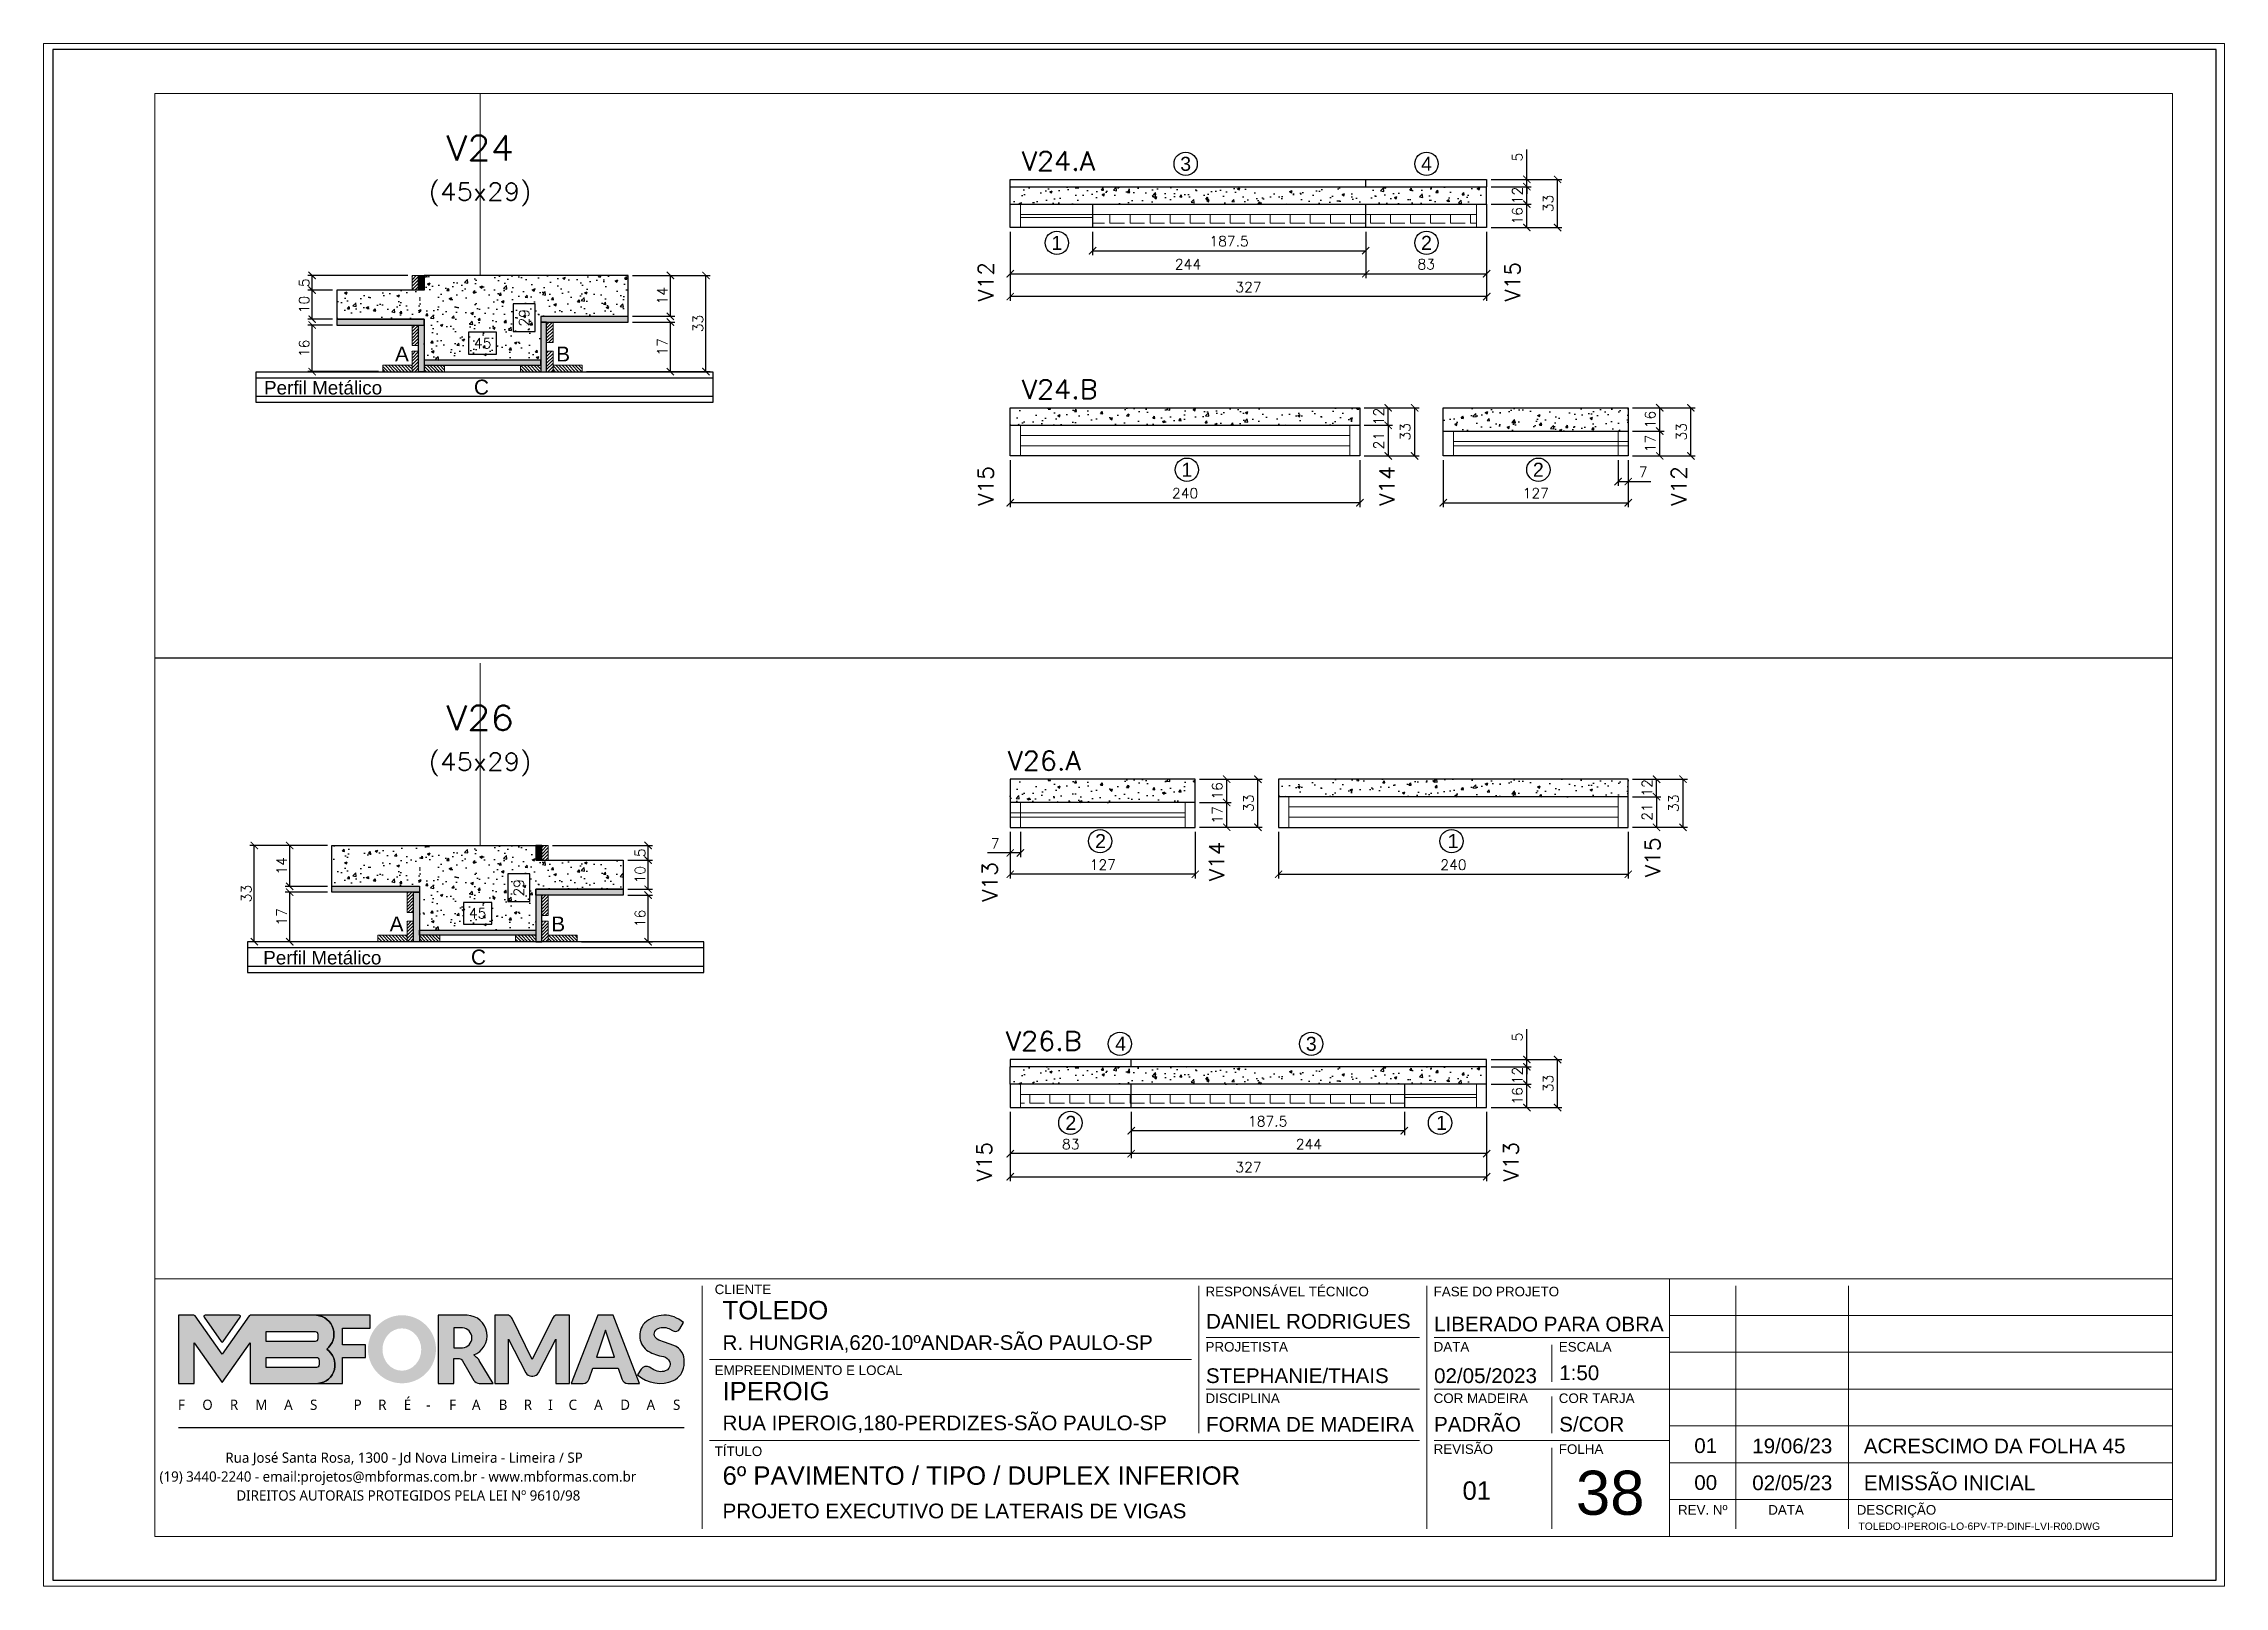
# Paper-space layout '38' of a CAD drawing. Extents: x 399.1 to 428.8, y 284.8 to 305.8.
# The model-space entities are those that its viewports show. They can reach past a viewport. Long polylines and large blocks are cut down to what shows.
import ezdxf
from ezdxf.enums import TextEntityAlignment as Align

# ---------------------------------------------------------------- set-up
doc = ezdxf.new("R2010")
doc.units = 0
doc.header["$PDMODE"] = 2
doc.header["$PDSIZE"] = 10
doc.linetypes.add('CABLIN', pattern=[0.35, 0.25, -0.1])
doc.linetypes.add('HIDDEN', pattern=[9.525, 6.35, -3.175])
doc.layers.get('0').update_dxf_attribs({"lineweight": 13})
doc.layers.get('Defpoints').update_dxf_attribs({"lineweight": 13})
for name, color, linetype in [('Concreto', 250, 'HIDDEN'), ('Cota', 4, 'Continuous'), ('Cota Seção (2x)', 4, 'Continuous'), ('Hachura', 252, 'CABLIN'), ('MB Logo', 255, 'Continuous'), ('Painéis', 200, 'Continuous'), ('Perfil Metálico', 224, 'Continuous'), ('Romaneio', 10, 'Continuous'), ('Texto de Titulo', 7, 'Continuous'), ('Texto Qtd Sarr', 242, 'Continuous')]:
    doc.layers.add(name, color=color, linetype=linetype)
for name, color, linetype, lineweight in [('FOLHA MB', 7, 'Continuous', 13), ('Madeira', 100, 'Continuous', 13), ('N° Folha', 5, 'Continuous', 13), ('Sarr 2.2x7', 40, 'Continuous', 9), ('Texto Seção', 7, 'Continuous', 15)]:
    doc.layers.add(name, color=color, linetype=linetype, lineweight=lineweight)
doc.layers.add('Laje_Perimetro', color=7, linetype='Continuous', plot=False)
doc.layers.add('VIEW', color=252, linetype='Continuous', lineweight=13, plot=False)
doc.styles.add('ARIAL', font='arial.ttf', dxfattribs={"oblique": 15, "height": 25})
doc.styles.add('MB_C01', font='arial.ttf', dxfattribs={"height": 1.3})
doc.styles.add('MB_C02', font='arial.ttf', dxfattribs={"height": 2})
doc.styles.add('MB_C03', font='arial.ttf', dxfattribs={"height": 2.5})
doc.styles.add('MB_C04', font='arial.ttf', dxfattribs={"height": 6})
doc.styles.add('MtXpl_Lucida_Sans_Un', font='l_10646.ttf')
doc.styles.add('REGUA-120', font='ROMANS.shx', dxfattribs={"height": 15})
doc.styles.add('ROMANS', font='romans.shx')
doc.dimstyles.new('Cota Paínel', dxfattribs={"dimtxt": 7, "dimasz": 5, "dimexe": 3, "dimexo": 3, "dimgap": 3, "dimtad": 1, "dimdec": 1, "dimzin": 12, "dimdsep": 46, "dimtxsty": 'ROMANS', "dimblk": 'ARCHTICK', "dimcen": 0, "dimclrd": 4, "dimclre": 4, "dimclrt": 1, "dimadec": 1, "dimazin": 3, "dimtfac": 1, "dimtdec": 1, "dimtmove": 0, "dimatfit": 3, "dimldrblk": 'OBLIQUE', "dimfxl": 1, "dimtolj": 1, "dimtzin": 12, "dimarcsym": 0})
doc.dimstyles.new('Cota Seção (2x)', dxfattribs={"dimtxt": 7, "dimasz": 5, "dimexe": 3, "dimexo": 3, "dimgap": 2, "dimtad": 3, "dimdec": 1, "dimlfac": 0.5, "dimzin": 12, "dimdsep": 46, "dimtxsty": 'ROMANS', "dimblk": 'ARCHTICK', "dimcen": 0, "dimclrd": 4, "dimclre": 4, "dimclrt": 1, "dimadec": 1, "dimazin": 3, "dimtfac": 1, "dimtdec": 1, "dimtmove": 0, "dimatfit": 3, "dimldrblk": 'OBLIQUE', "dimfxl": 1, "dimtolj": 1, "dimtzin": 12, "dimarcsym": 0})
doc.dimstyles.new('Cota Seção interna', dxfattribs={"dimtxt": 7, "dimasz": 6, "dimexe": 0.18, "dimexo": 2, "dimgap": -4, "dimtad": 3, "dimdec": 1, "dimlfac": 0.5, "dimzin": 12, "dimdsep": 46, "dimtxsty": 'ROMANS', "dimblk": 'ARCHTICK', "dimcen": 0.09, "dimse1": 1, "dimse2": 1, "dimsd1": 1, "dimsd2": 1, "dimclrd": 180, "dimclre": 5, "dimclrt": 1, "dimadec": 0, "dimazin": 3, "dimtfac": 1, "dimtdec": 1, "dimtofl": 0, "dimtmove": 0, "dimatfit": 3, "dimldrblk": 'ARCHTICK', "dimfxl": 1, "dimtolj": 1, "dimtzin": 0, "dimarcsym": 0})
pattern_1 = [(50, (-157.003, 27.208), (17.931505, -1.568803), [1.875, -20.625]), (355, (-157.003, 27.208), (-3.468783, 18.804803), [1.5, -16.5]), (100.45144, (-155.509, 27.077), (14.462721, 17.236), [1.593505, -17.528553]), (46.1842, (-157.003, 32.208), (26.681033, -4.137982), [2.8125, -30.9375]), (96.63564, (-154.78, 31.863), (23.36655, 24.352965), [2.39026, -26.292844]), (351.18416, (-157.003, 32.208), (23.36655, 24.352965), [2.25, -24.75]), (21, (-154.503, 30.958), (14.922676, -10.065472), [1.875, -20.625]), (326, (-154.503, 30.958), (6.082883, 18.128751), [1.5, -16.5]), (71.45144, (-153.26, 30.119), (21.00556, 8.063279), [1.593505, -17.528553]), (37.5, (-157.003, 27.208), (0.3039964, 8.3223463), [0, -16.3, 0, -16.75, 0, -16.5625]), (7.5, (-157.003, 27.208), (6.5767384, 9.860293), [0, -9.55, 0, -15.925, 0, -6.3125]), (327.5, (-162.578, 27.208), (13.345561, -0.5638718), [0, -6.25, 0, -19.5, 0, -25.875]), (317.5, (-165.078, 27.208), (14.579654, 2.5026246), [0, -8.125, 0, -12.95, 0, -18.375])]
pattern_2 = [(50, (-157.003, -227.615), (17.931505, -1.568803), [1.875, -20.625]), (355, (-157.003, -227.615), (-3.468783, 18.804803), [1.5, -16.5]), (100.45144, (-155.509, -227.746), (14.462721, 17.236), [1.593505, -17.528553]), (46.1842, (-157.003, -222.615), (26.681033, -4.137982), [2.8125, -30.9375]), (96.63564, (-154.78, -222.96), (23.36655, 24.352965), [2.39026, -26.292844]), (351.18416, (-157.003, -222.615), (23.36655, 24.352965), [2.25, -24.75]), (21, (-154.503, -223.865), (14.922676, -10.065472), [1.875, -20.625]), (326, (-154.503, -223.865), (6.082883, 18.128751), [1.5, -16.5]), (71.45144, (-153.26, -224.704), (21.00556, 8.063279), [1.593505, -17.528553]), (37.5, (-157.003, -227.615), (0.3039964, 8.3223463), [0, -16.3, 0, -16.75, 0, -16.5625]), (7.5, (-157.003, -227.615), (6.5767384, 9.860293), [0, -9.55, 0, -15.925, 0, -6.3125]), (327.5, (-162.578, -227.615), (13.345561, -0.5638718), [0, -6.25, 0, -19.5, 0, -25.875]), (317.5, (-165.078, -227.615), (14.579654, 2.5026246), [0, -8.125, 0, -12.95, 0, -18.375])]

psp = doc.layouts.new('38')

msp = doc.modelspace()

# ---------------------------------------------------------------- texts
at = {"layer": 'N° Folha', "color": 5, "style": 'MB_C04'}
msp.add_text('38', height=30.306, dxfattribs=at).set_placement((-16460.91, -1623))
at = {"layer": 'Romaneio', "color": 0, "style": 'ARIAL'}
for s, p in [('3', (-16728.8, -696.11)), ('4', (-16563.49, -696.11)), ('1', (-16817.21, -750.32)), ('2', (-16563.49, -750.32)), ('1', (-16727.97, -905.96)), ('2', (-16486.7, -905.96)), ('2', (-16787.23, -1160.79)), ('1', (-16545.26, -1160.79)), ('4', (-16773.46, -1299.85)), ('3', (-16642.56, -1299.85)), ('2', (-16807.61, -1354.06)), ('1', (-16553.2, -1354.06))]:
    msp.add_text(s, height=9.6, dxfattribs=at).set_placement(p, align=Align.MIDDLE_CENTER)
at = {"layer": 'Texto Seção', "style": 'REGUA-120', "width": 1.05}
for s, p in [('V24.A', (-16841.35, -700.65)), ('V24.B', (-16841.35, -857.32)), ('V26.A', (-16851.09, -1112.15)), ('V26.B', (-16852.32, -1304.39))]:
    msp.add_text(s, height=13, dxfattribs=at).set_placement(p)
for s, p in [('V12', (-16865.97, -777.06)), ('V15', (-16504.43, -777.06)), ('V15', (-16865.97, -917.12)), ('V14', (-16590.59, -917.12)), ('V12', (-16390.23, -917.12)), ('V14', (-16707.54, -1174.71)), ('V15', (-16408.27, -1171.94)), ('V13', (-16863.24, -1188.84)), ('V15', (-16866.98, -1380.8)), ('V13', (-16505.44, -1380.8))]:
    msp.add_text(s, height=10.4, rotation=90, dxfattribs=at).set_placement(p, align=Align.MIDDLE_CENTER)
at = {"layer": 'Texto Seção', "color": 0, "linetype": 'Continuous', "style": 'ARIAL'}
for s, p in [('A', (-17266.77, -826.61)), ('B', (-17156.12, -826.61)), ('C', (-17212.19, -849.28)), ('A', (-17270.43, -1217.63)), ('B', (-17159.49, -1217.63)), ('C', (-17214.21, -1240.31))]:
    msp.add_text(s, height=10.22, dxfattribs=at).set_placement(p, align=Align.MIDDLE_CENTER)
at = {"layer": 'Texto Seção', "style": 'ARIAL'}
for p in [(-17320.88, -849.72), (-17321.41, -1240.74)]:
    msp.add_text('Perfil Metálico', height=9.24, dxfattribs=at).set_placement(p, align=Align.MIDDLE_CENTER)

# ---------------------------------------------------------------- blocks, each defined once
blk = doc.blocks.new('MB-NOVO')
at = {"layer": 'MB Logo', "linetype": 'Continuous'}
h = blk.add_hatch(color=256, dxfattribs=at)
h.dxf.hatch_style = 1
h.set_gradient(color1=(242, 132, 69), color2=(247, 180, 141), rotation=90, tint=1)
h.paths.add_polyline_path([(-18529.6, 10980.8), (-18475.7, 10980.8, 0.706757), (-18468.7, 11008, 0.681802), (-18476.7, 11034.9), (-18529.4, 11034.9, 0.243712), (-18530.2, 11034.5), (-18551.7, 11003.9), (-18573.3, 11034.5, 0.243712), (-18574.1, 11034.9), (-18586.5, 11034.9), (-18586.5, 10980.8), (-18573.9, 10980.8), (-18573.9, 11012.9), (-18551.7, 10981.5), (-18529.6, 11012.9)])
h.paths.add_polyline_path([(-18516.8, 11014.1), (-18516.8, 11022), (-18477.8, 11022, -0.414214), (-18475.8, 11020), (-18475.8, 11016.1, -0.414214), (-18477.8, 11014.1)], flags=16)
h.paths.add_polyline_path([(-18516.8, 11001.4), (-18476.8, 11001.4, -0.414214), (-18474.8, 10999.4), (-18474.8, 10995.5, -0.414214), (-18476.8, 10993.5), (-18516.8, 10993.5)], flags=16)
at = {"layer": 'MB Logo', "true_color": 0x262626}
h = blk.add_hatch(color=250, dxfattribs=at)
h.dxf.hatch_style = 1
h.paths.add_polyline_path([(-18537.3, 11033.3, 0.60809), (-18538.1, 11034.9), (-18565.3, 11034.9, 0.60809), (-18566.1, 11033.3), (-18552.5, 11014, 0.518202), (-18550.9, 11014)])
h = blk.add_hatch(color=250, dxfattribs=at)
h.dxf.hatch_style = 1
h.paths.add_polyline_path([(-18456.2, 11011.3), (-18456.2, 11024.6), (-18434.2, 11024.6), (-18434.2, 11034.9), (-18476.7, 11034.9, -0.681802), (-18468.7, 11008, -0.706757), (-18475.7, 10980.8), (-18456.2, 10980.8), (-18456.2, 11001.4), (-18437.8, 11001.4), (-18437.8, 11011.3)])
h = blk.add_hatch(color=250, dxfattribs=at)
h.dxf.hatch_style = 1
h.paths.add_polyline_path([(-18435.9, 11007.9, 1), (-18381.9, 11007.9, 1)])
edge = h.paths.add_edge_path(flags=16)
edge.add_ellipse((-18409, 11007.7), major_axis=(0, 16.8), ratio=0.916255, start_angle=0, end_angle=360)
h = blk.add_hatch(color=250, dxfattribs=at)
h.dxf.hatch_style = 1
h.paths.add_polyline_path([(-18357, 11034.9), (-18380.2, 11034.9), (-18380.2, 10980.8), (-18367.6, 10980.8), (-18367.6, 11000.7), (-18363.4, 11000.7, -0.195765), (-18360.9, 10998.9), (-18351.8, 10983.2, 0.261385), (-18347.5, 10980.8), (-18336.4, 10980.8), (-18347.5, 10999, 0.082429), (-18349.6, 11001.5), (-18351.9, 11003.4, 0.81838)])
h.paths.add_polyline_path([(-18360.8, 11009), (-18367.6, 11009), (-18367.6, 11025), (-18360.8, 11025, -0.92578)], flags=16)
h = blk.add_hatch(color=250, dxfattribs=at)
h.dxf.hatch_style = 1
h.paths.add_polyline_path([(-18286.6, 11015.9), (-18286.6, 10980.8), (-18275.8, 10980.8), (-18275.8, 11034.9), (-18286.6, 11034.9, 0.216647), (-18289.4, 11032.4), (-18305.5, 10999.8), (-18321.6, 11032.7, 0.199908), (-18324.3, 11034.9), (-18335.2, 11034.9), (-18335.2, 10980.8), (-18324.3, 10980.8), (-18324.3, 11015.9), (-18310.4, 10989.3, 0.279644), (-18306, 10986.6, 0.340986), (-18300.5, 10989.3)])
h = blk.add_hatch(color=250, dxfattribs=at)
h.dxf.hatch_style = 1
h.paths.add_polyline_path([(-18274.4, 10980.8), (-18265, 10980.8, 0.322517), (-18260.2, 10984.3), (-18257.3, 10993), (-18237.2, 10993), (-18234.3, 10984.3, 0.322517), (-18229.5, 10980.8), (-18220.3, 10980.8), (-18241.2, 11034.9), (-18253.4, 11034.9)])
h.paths.add_polyline_path([(-18254.4, 11001.6), (-18247.3, 11023), (-18240.1, 11001.6)], flags=16)
h = blk.add_hatch(color=250, dxfattribs=at)
h.dxf.hatch_style = 1
h.paths.add_polyline_path([(-18206, 11024, -0.247671), (-18196.9, 11024.3), (-18193.5, 11022.5, 0.40799), (-18188.2, 11024.1), (-18185.4, 11029.1, 0.392837), (-18216.2, 11028.7, 0.467779), (-18213.3, 11006.3, 0.077523), (-18201.2, 11002.1, -0.214206), (-18196.1, 10997.9, -0.284295), (-18198.2, 10991.4, -0.26924), (-18208.8, 10991.6), (-18212.2, 10993.6, 0.407727), (-18219, 10992.1), (-18221.8, 10987.7, 0.296878), (-18193.2, 10983.1, 0.272251), (-18184.9, 10995.3), (-18184.6, 10997.9, 0.348906), (-18193.7, 11011.2), (-18200.4, 11013.5, -0.045018), (-18205.8, 11015.7, -0.618284)])
at = {"layer": 'MB Logo', "linetype": 'Continuous'}
blk.add_line((-18586.5, 10945.9), (-18184.8, 10945.9), dxfattribs=at)
at = {"layer": 'MB Logo', "color": 23, "linetype": 'Continuous', "true_color": 0xf28445}
for points in [[(-18573.3, 11034.5, 0.243712), (-18574.1, 11034.9), (-18586.5, 11034.9), (-18586.5, 10980.8), (-18573.9, 10980.8), (-18573.9, 11012.9), (-18551.7, 10981.5), (-18529.6, 11012.9), (-18529.6, 10980.8), (-18475.7, 10980.8, 0.706757), (-18468.7, 11008, 0.681802), (-18476.7, 11034.9), (-18529.4, 11034.9, 0.243712), (-18530.2, 11034.5), (-18551.7, 11003.9)], [(-18516.8, 11022), (-18477.8, 11022, -0.414214), (-18475.8, 11020), (-18475.8, 11016.1, -0.414214), (-18477.8, 11014.1), (-18516.8, 11014.1)], [(-18516.8, 11001.4), (-18476.8, 11001.4, -0.414214), (-18474.8, 10999.4), (-18474.8, 10995.5, -0.414214), (-18476.8, 10993.5), (-18516.8, 10993.5)]]:
    blk.add_lwpolyline(points, format="xyb", close=True, dxfattribs=at)
at = {"layer": 'MB Logo', "color": 250, "true_color": 0x262626}
for points in [[(-18537.3, 11033.3, 0.60809), (-18538.1, 11034.9), (-18565.3, 11034.9, 0.60809), (-18566.1, 11033.3), (-18552.5, 11014, 0.518202), (-18550.9, 11014)], [(-18437.8, 11011.3), (-18456.2, 11011.3), (-18456.2, 11024.6), (-18434.2, 11024.6), (-18434.2, 11034.9), (-18476.7, 11034.9, -0.681802), (-18468.7, 11008, -0.706757), (-18475.7, 10980.8), (-18456.2, 10980.8), (-18456.2, 11001.4), (-18437.8, 11001.4)], [(-18347.5, 10980.8), (-18336.4, 10980.8), (-18347.5, 10999, 0.082429), (-18349.6, 11001.5), (-18351.9, 11003.4, 0.81838), (-18357, 11034.9), (-18380.2, 11034.9), (-18380.2, 10980.8), (-18367.6, 10980.8), (-18367.6, 11000.7), (-18363.4, 11000.7, -0.209789), (-18360.8, 10998.7), (-18351.8, 10983.2, 0.261385)], [(-18286.6, 11015.9), (-18286.6, 10980.8), (-18275.8, 10980.8), (-18275.8, 11034.9), (-18286.6, 11034.9, 0.216647), (-18289.4, 11032.4), (-18305.5, 10999.8), (-18321.5, 11032.4, 0.216647), (-18324.3, 11034.9), (-18335.2, 11034.9), (-18335.2, 10980.8), (-18324.3, 10980.8), (-18324.3, 11015.9), (-18310.4, 10989.3, 0.279644), (-18306, 10986.6), (-18304.9, 10986.6, 0.279644), (-18300.5, 10989.3)], [(-18265, 10980.8, 0.322517), (-18260.2, 10984.3), (-18257.3, 10993), (-18237.2, 10993), (-18234.3, 10984.3, 0.322517), (-18229.5, 10980.8), (-18220.3, 10980.8), (-18241.2, 11034.9), (-18253.4, 11034.9), (-18274.4, 10980.8)], [(-18206.2, 11015.9, -0.549626), (-18206.4, 11023.8, -0.258723), (-18196.9, 11024.3), (-18193.5, 11022.5, 0.40799), (-18188.2, 11024.1), (-18185.4, 11029.1, 0.392837), (-18216.2, 11028.7, 0.467779), (-18213.3, 11006.3, 0.077523), (-18201.2, 11002.1, -0.203897), (-18196.3, 10998.2), (-18196.1, 10997.8, -0.267611), (-18198, 10991.6), (-18198.5, 10991.3, -0.261145), (-18208.8, 10991.6), (-18212.2, 10993.6, 0.407727), (-18219, 10992.1), (-18221.8, 10987.7, 0.296878), (-18193.2, 10983.1, 0.265963), (-18184.9, 10994.9), (-18184.7, 10997.6, 0.340466), (-18193.1, 11011), (-18200.4, 11013.5, -0.049298)], [(-18367.6, 11009), (-18360.8, 11009, 0.92578), (-18360.8, 11025), (-18367.6, 11025)]]:
    blk.add_lwpolyline(points, format="xyb", close=True, dxfattribs=at)
blk.add_lwpolyline([(-18247.3, 11023), (-18254.4, 11001.6), (-18240.1, 11001.6)], close=True, dxfattribs=at)
at = {"layer": 'MB Logo', "color": 250, "true_color": 0x262626, "style": 'MtXpl_Lucida_Sans_Un'}
for s, height, p in [('F', 8.12, (-18586.8, 10959.8)), ('O', 8.12, (-18567.5, 10959.8)), ('R', 8.12, (-18545.6, 10959.8)), ('M', 8.12, (-18525.4, 10959.8)), ('A', 8.12, (-18502.5, 10959.8)), ('S', 8.12, (-18481.9, 10959.8)), ('P', 8.12, (-18447.3, 10959.8)), ('R', 8.12, (-18427.8, 10959.8)), ('É', 8.12, (-18407.5, 10959.8)), ('F', 8.12, (-18371.4, 10959.8)), ('A', 8.12, (-18353.3, 10959.8)), ('B', 8.12, (-18332.1, 10959.8)), ('R', 8.12, (-18312.2, 10959.8)), ('I', 8.12, (-18292.7, 10959.8)), ('C', 8.12, (-18276.6, 10959.8)), ('A', 8.12, (-18256.3, 10959.8)), ('D', 8.12, (-18235.5, 10959.8)), ('A', 8.12, (-18214.6, 10959.8)), ('S', 8.12, (-18193.6, 10959.8)), ('-', 8.12, (-18389.6, 10959.8)), ('DIREITOS AUTORAIS PROTEGIDOS PELA LEI Nº 9610/98', 8.122, (-18540.4, 10887.8))]:
    blk.add_text(s, height=height, dxfattribs=at).set_placement(p)
at = {"layer": 'MB Logo', "style": 'MtXpl_Lucida_Sans_Un'}
for s, p in [('Rua José Santa Rosa, 1300 - Jd Nova Limeira - Limeira / SP', (-18549.2, 10917.8)), ('(19) 3440-2240 - email:projetos@mbformas.com.br - www.mbformas.com.br', (-18601.5, 10902.8))]:
    blk.add_text(s, height=8.122, dxfattribs=at).set_placement(p)
blk = doc.blocks.new('A$C169d8357')
at = {"layer": 'FOLHA MB', "color": 1}
for p, q in [((1109.8, 356.7), (70, 356.7)), ((445.6, 351.7), (445.6, 185)), ((786.6, 351.7), (786.6, 250.7)), ((943.1, 351.7), (943.1, 185)), ((1109.8, 356.7), (1109.8, 179.9)), ((1455, 356.7), (1109.8, 356.7)), ((1155.3, 185), (1155.3, 351.7)), ((1232.6, 351.7), (1232.6, 185)), ((1455, 331.5), (1109.8, 331.5)), ((938.1, 316.3), (791.6, 316.3)), ((1109.8, 316.3), (948.2, 316.3)), ((781.5, 301.2), (450.7, 301.2)), ((1029, 311.3), (1029, 286)), ((1455, 306.2), (1109.8, 306.2)), ((938.1, 281), (791.6, 281)), ((1109.8, 281), (948.2, 281)), ((1029, 275.9), (1029, 250.7)), ((1455, 281), (1109.8, 281)), ((1455, 255.7), (1109.8, 255.7)), ((938.1, 245.6), (450.7, 245.6)), ((1109.8, 245.6), (948.2, 245.6)), ((1029, 240.6), (1029, 185)), ((1455, 230.4), (1109.8, 230.4)), ((1455, 205.2), (1109.8, 205.2))]:
    blk.add_line(p, q, dxfattribs=at)
for points in [[(0, 1199.9), (0, 149.9), (1485, 149.9), (1485, 1199.9)], [(70, 1169.9), (70, 179.9), (1455, 179.9), (1455, 1169.9)]]:
    blk.add_lwpolyline(points, close=True, dxfattribs=at)
at = {"layer": 'MB Logo', "xscale": 0.8642040370897565, "yscale": 0.8642040370897565, "zscale": 0.8642040370897565}
blk.add_blockref('MB-NOVO', (16148.7, -9204.8), dxfattribs=at)
at = {"layer": 'FOLHA MB', "color": 6}
for s, height, style, p in [('CLIENTE', 6.57, 'MB_C01', (454.3, 346.1)), ('RESPONSÁVEL TÉCNICO', 6.566, 'MB_C01', (791.2, 344.6)), ('FASE DO PROJETO', 6.566, 'MB_C01', (947.8, 344.6)), ('R. HUNGRIA,620-10ºANDAR-SÃO PAULO-SP', 10.102, 'MB_C02', (459.7, 307.8)), ('PROJETISTA', 6.57, 'MB_C01', (791.2, 306.7)), ('DATA', 6.57, 'MB_C01', (947.8, 306.7)), ('ESCALA', 6.57, 'MB_C01', (1033.7, 306.7)), ('EMPREENDIMENTO E LOCAL', 6.566, 'MB_C01', (454.3, 290.6)), ('DISCIPLINA', 6.57, 'MB_C01', (791.2, 271.4)), ('COR MADEIRA', 6.566, 'MB_C01', (947.8, 271.4)), ('COR TARJA', 6.57, 'MB_C01', (1033.7, 271.4)), ('RUA IPEROIG,180-PERDIZES-SÃO PAULO-SP', 10.102, 'MB_C02', (459.7, 252.7)), ('TÍTULO', 6.57, 'MB_C01', (454.3, 235)), ('REVISÃO', 6.57, 'MB_C01', (947.8, 236.5)), ('FOLHA', 6.57, 'MB_C01', (1033.7, 236.5)), ('PROJETO EXECUTIVO DE LATERAIS DE VIGAS', 10.102, 'MB_C02', (459.7, 192.3))]:
    blk.add_text(s, height=height, dxfattribs=dict(at, style=style)).set_placement(p)
at = {"layer": 'FOLHA MB', "color": 5}
for s, height, style, p in [('TOLEDO', 12.63, 'MB_C03', (459.7, 328.8)), ('DANIEL RODRIGUES', 10.102, 'MB_C02', (791.6, 322.4)), ('LIBERADO PARA OBRA', 10.102, 'MB_C02', (948.1, 320.5)), ('IPEROIG', 12.63, 'MB_C03', (459.7, 273.3)), ('STEPHANIE/THAIS', 10.102, 'MB_C02', (791.5, 285.1)), ('02/05/2023', 10.1, 'MB_C02', (948.1, 285.1)), ('1:50', 10.1, 'MB_C02', (1034, 287.1)), ('FORMA DE MADEIRA', 10.102, 'MB_C02', (791.6, 251.7)), ('PADRÃO', 10.1, 'MB_C02', (948.1, 251.8)), ('S/COR', 10.1, 'MB_C02', (1034, 251.8)), ('01', 10.1, 'MB_C02', (1126.7, 237.1)), ('19/06/23', 10.1, 'MB_C02', (1166.5, 236.9)), ('ACRESCIMO DA FOLHA 45', 10.102, 'MB_C02', (1243.1, 236.9)), ('6º PAVIMENTO / TIPO / DUPLEX INFERIOR', 12.628, 'MB_C03', (459.7, 215.3)), ('01', 12.63, 'MB_C03', (967.6, 205)), ('00', 10.1, 'MB_C02', (1126.7, 211.8)), ('02/05/23', 10.1, 'MB_C02', (1166.5, 211.6)), ('EMISSÃO INICIAL', 10.102, 'MB_C02', (1243.1, 211.6))]:
    blk.add_text(s, height=height, dxfattribs=dict(at, style=style)).set_placement(p)
at = {"layer": 'FOLHA MB', "color": 6, "style": 'MB_C01'}
for s, p in [('REV. Nº', (1132.5, 198.1)), ('DATA', (1189.7, 198.1)), ('DESCRIÇÃO', (1265.5, 198.1))]:
    blk.add_text(s, height=6.57, dxfattribs=at).set_placement(p, align=Align.MIDDLE_CENTER)
at = {"layer": 'FOLHA MB', "insert": (1239.4, 189.4), "char_height": 5.051, "width": 210.818, "attachment_point": 1, "style": 'MB_C04'}
blk.add_mtext('TOLEDO-IPEROIG-LO-6PV-TP-DINF-LVI-R00.DWG', dxfattribs=at)
blk = doc.blocks.new('_ArchTick')
at = {"color": 0, "linetype": 'ByBlock', "const_width": 0.15}
blk.add_lwpolyline([(-0.5, -0.5), (0.5, 0.5)], dxfattribs=at)
blk = doc.blocks.new('*D1217')
at = {"layer": 'Cota', "color": 4, "lineweight": -2, "transparency": 16777216}
for p, q in [((-16432, -899.5), (-16432, -917.1)), ((-16425, -899.5), (-16425, -917.1)), ((-16432, -914.1), (-16425, -914.1)), ((-16425, -914.1), (-16409.4, -914.1))]:
    blk.add_line(p, q, dxfattribs=at)
at = {"layer": 'Defpoints', "color": 0, "transparency": 16777216}
for p in [(-16432, -896.5), (-16425, -896.5), (-16425, -914.1)]:
    blk.add_point(p, dxfattribs=at)
at = {"layer": 'Cota', "color": 4, "lineweight": -2, "transparency": 16777216, "xscale": 5, "yscale": 5, "zscale": 5, "rotation": 180}
blk.add_blockref('_ArchTick', (-16432, -914.1), dxfattribs=at)
at = {"layer": 'Cota', "color": 4, "lineweight": -2, "transparency": 16777216, "xscale": 5, "yscale": 5, "zscale": 5}
blk.add_blockref('_ArchTick', (-16425, -914.1), dxfattribs=at)
at = {"layer": 'Cota', "color": 1, "transparency": 16777216, "insert": (-16414.7, -907.6), "char_height": 7, "attachment_point": 5, "style": 'ROMANS'}
blk.add_mtext('\\A1;7', dxfattribs=at)
blk = doc.blocks.new('_OBLIQUE')
at = {"color": 0, "linetype": 'ByBlock', "lineweight": -2}
for p, q in [((0, 0), (-1, 0)), ((-0.5, -0.5), (0.5, 0.5))]:
    blk.add_line(p, q, dxfattribs=at)
blk = doc.blocks.new('*D1218')
at = {"layer": 'Cota', "color": 4, "lineweight": -2, "transparency": 16777216}
for p, q in [((-16422, -879.5), (-16400.4, -879.5)), ((-16403.4, -896.5), (-16403.4, -879.5)), ((-16422, -896.5), (-16400.4, -896.5))]:
    blk.add_line(p, q, dxfattribs=at)
at = {"layer": 'Defpoints', "color": 0, "transparency": 16777216}
for p in [(-16425, -879.5), (-16403.4, -879.5), (-16425, -896.5)]:
    blk.add_point(p, dxfattribs=at)
at = {"layer": 'Cota', "color": 4, "lineweight": -2, "transparency": 16777216, "xscale": 5, "yscale": 5, "zscale": 5}
for p, rotation in [((-16403.4, -879.5), 90), ((-16403.4, -896.5), 270)]:
    blk.add_blockref('_ArchTick', p, dxfattribs=dict(at, rotation=rotation))
at = {"layer": 'Cota', "color": 1, "transparency": 16777216, "insert": (-16409.9, -888), "char_height": 7, "attachment_point": 5, "rotation": 90, "style": 'ROMANS'}
blk.add_mtext('\\A1;17', dxfattribs=at)
blk = doc.blocks.new('*D1219')
at = {"layer": 'Cota', "color": 4, "lineweight": -2, "transparency": 16777216}
for p, q in [((-16422, -863.5), (-16400.4, -863.5)), ((-16403.4, -879.5), (-16403.4, -863.5)), ((-16422, -879.5), (-16400.4, -879.5))]:
    blk.add_line(p, q, dxfattribs=at)
at = {"layer": 'Defpoints', "color": 0, "transparency": 16777216}
for p in [(-16425, -863.5), (-16403.4, -863.5), (-16425, -879.5)]:
    blk.add_point(p, dxfattribs=at)
at = {"layer": 'Cota', "color": 4, "lineweight": -2, "transparency": 16777216, "xscale": 5, "yscale": 5, "zscale": 5}
for p, rotation in [((-16403.4, -863.5), 90), ((-16403.4, -879.5), 270)]:
    blk.add_blockref('_ArchTick', p, dxfattribs=dict(at, rotation=rotation))
at = {"layer": 'Cota', "color": 1, "transparency": 16777216, "insert": (-16409.9, -871.5), "char_height": 7, "attachment_point": 5, "rotation": 90, "style": 'ROMANS'}
blk.add_mtext('\\A1;16', dxfattribs=at)
blk = doc.blocks.new('*D1220')
at = {"layer": 'Cota', "color": 4, "lineweight": -2, "transparency": 16777216}
for p, q in [((-16422, -863.5), (-16379, -863.5)), ((-16382, -896.5), (-16382, -863.5)), ((-16422, -896.5), (-16379, -896.5))]:
    blk.add_line(p, q, dxfattribs=at)
at = {"layer": 'Defpoints', "color": 0, "transparency": 16777216}
for p in [(-16425, -863.5), (-16382, -863.5), (-16425, -896.5)]:
    blk.add_point(p, dxfattribs=at)
at = {"layer": 'Cota', "color": 4, "lineweight": -2, "transparency": 16777216, "xscale": 5, "yscale": 5, "zscale": 5}
for p, rotation in [((-16382, -863.5), 90), ((-16382, -896.5), 270)]:
    blk.add_blockref('_ArchTick', p, dxfattribs=dict(at, rotation=rotation))
at = {"layer": 'Cota', "color": 1, "transparency": 16777216, "insert": (-16388.5, -880), "char_height": 7, "attachment_point": 5, "rotation": 90, "style": 'ROMANS'}
blk.add_mtext('\\A1;33', dxfattribs=at)
blk = doc.blocks.new('*D1221')
at = {"layer": 'Cota', "color": 4, "lineweight": -2, "transparency": 16777216}
for p, q in [((-16606.2, -875.5), (-16586.8, -875.5)), ((-16589.8, -875.5), (-16589.8, -896.5)), ((-16606.2, -896.5), (-16586.8, -896.5))]:
    blk.add_line(p, q, dxfattribs=at)
at = {"layer": 'Defpoints', "color": 0, "transparency": 16777216}
for p in [(-16609.2, -875.5), (-16609.2, -896.5), (-16589.8, -896.5)]:
    blk.add_point(p, dxfattribs=at)
at = {"layer": 'Cota', "color": 4, "lineweight": -2, "transparency": 16777216, "xscale": 5, "yscale": 5, "zscale": 5}
for p, rotation in [((-16589.8, -875.5), 90), ((-16589.8, -896.5), 270)]:
    blk.add_blockref('_ArchTick', p, dxfattribs=dict(at, rotation=rotation))
at = {"layer": 'Cota', "color": 1, "transparency": 16777216, "insert": (-16596.3, -886), "char_height": 7, "attachment_point": 5, "rotation": 90, "style": 'ROMANS'}
blk.add_mtext('\\A1;21', dxfattribs=at)
blk = doc.blocks.new('*D1222')
at = {"layer": 'Cota', "color": 4, "lineweight": -2, "transparency": 16777216}
for p, q in [((-16606.2, -863.5), (-16586.8, -863.5)), ((-16589.8, -875.5), (-16589.8, -863.5)), ((-16606.2, -875.5), (-16586.8, -875.5))]:
    blk.add_line(p, q, dxfattribs=at)
at = {"layer": 'Defpoints', "color": 0, "transparency": 16777216}
for p in [(-16609.2, -863.5), (-16589.8, -863.5), (-16609.2, -875.5)]:
    blk.add_point(p, dxfattribs=at)
at = {"layer": 'Cota', "color": 4, "lineweight": -2, "transparency": 16777216, "xscale": 5, "yscale": 5, "zscale": 5}
for p, rotation in [((-16589.8, -863.5), 90), ((-16589.8, -875.5), 270)]:
    blk.add_blockref('_ArchTick', p, dxfattribs=dict(at, rotation=rotation))
at = {"layer": 'Cota', "color": 1, "transparency": 16777216, "insert": (-16596.3, -869.5), "char_height": 7, "attachment_point": 5, "rotation": 90, "style": 'ROMANS'}
blk.add_mtext('\\A1;12', dxfattribs=at)
blk = doc.blocks.new('*D1223')
at = {"layer": 'Cota', "color": 4, "lineweight": -2, "transparency": 16777216}
for p, q in [((-16606.2, -863.5), (-16568.6, -863.5)), ((-16571.6, -896.5), (-16571.6, -863.5)), ((-16606.2, -896.5), (-16568.6, -896.5))]:
    blk.add_line(p, q, dxfattribs=at)
at = {"layer": 'Defpoints', "color": 0, "transparency": 16777216}
for p in [(-16609.2, -863.5), (-16571.6, -863.5), (-16609.2, -896.5)]:
    blk.add_point(p, dxfattribs=at)
at = {"layer": 'Cota', "color": 4, "lineweight": -2, "transparency": 16777216, "xscale": 5, "yscale": 5, "zscale": 5}
for p, rotation in [((-16571.6, -863.5), 90), ((-16571.6, -896.5), 270)]:
    blk.add_blockref('_ArchTick', p, dxfattribs=dict(at, rotation=rotation))
at = {"layer": 'Cota', "color": 1, "transparency": 16777216, "insert": (-16578.1, -880), "char_height": 7, "attachment_point": 5, "rotation": 90, "style": 'ROMANS'}
blk.add_mtext('\\A1;33', dxfattribs=at)
blk = doc.blocks.new('*D1224')
at = {"layer": 'Cota', "color": 4, "lineweight": -2, "transparency": 16777216}
for p, q in [((-16552, -899.5), (-16552, -931.6)), ((-16425, -899.5), (-16425, -931.6)), ((-16552, -928.6), (-16425, -928.6))]:
    blk.add_line(p, q, dxfattribs=at)
at = {"layer": 'Defpoints', "color": 0, "transparency": 16777216}
for p in [(-16552, -896.5), (-16425, -896.5), (-16425, -928.6)]:
    blk.add_point(p, dxfattribs=at)
at = {"layer": 'Cota', "color": 4, "lineweight": -2, "transparency": 16777216, "xscale": 5, "yscale": 5, "zscale": 5, "rotation": 180}
blk.add_blockref('_ArchTick', (-16552, -928.6), dxfattribs=at)
at = {"layer": 'Cota', "color": 4, "lineweight": -2, "transparency": 16777216, "xscale": 5, "yscale": 5, "zscale": 5}
blk.add_blockref('_ArchTick', (-16425, -928.6), dxfattribs=at)
at = {"layer": 'Cota', "color": 1, "transparency": 16777216, "insert": (-16488.5, -922.1), "char_height": 7, "attachment_point": 5, "style": 'ROMANS'}
blk.add_mtext('\\A1;127', dxfattribs=at)
blk = doc.blocks.new('*D1225')
at = {"layer": 'Cota', "color": 4, "lineweight": -2, "transparency": 16777216}
for p, q in [((-16849.2, -899.5), (-16849.2, -931.6)), ((-16609.2, -899.5), (-16609.2, -931.6)), ((-16609.2, -928.6), (-16849.2, -928.6))]:
    blk.add_line(p, q, dxfattribs=at)
at = {"layer": 'Defpoints', "color": 0, "transparency": 16777216}
for p in [(-16849.2, -896.5), (-16609.2, -896.5), (-16849.2, -928.6)]:
    blk.add_point(p, dxfattribs=at)
at = {"layer": 'Cota', "color": 4, "lineweight": -2, "transparency": 16777216, "xscale": 5, "yscale": 5, "zscale": 5, "rotation": 180}
blk.add_blockref('_ArchTick', (-16849.2, -928.6), dxfattribs=at)
at = {"layer": 'Cota', "color": 4, "lineweight": -2, "transparency": 16777216, "xscale": 5, "yscale": 5, "zscale": 5}
blk.add_blockref('_ArchTick', (-16609.2, -928.6), dxfattribs=at)
at = {"layer": 'Cota', "color": 1, "transparency": 16777216, "insert": (-16729.2, -922.1), "char_height": 7, "attachment_point": 5, "style": 'ROMANS'}
blk.add_mtext('\\A1;240', dxfattribs=at)
blk = doc.blocks.new('*D1226')
at = {"layer": 'Cota', "color": 4, "lineweight": -2, "transparency": 16777216}
for p, q in [((-16849.2, -742.8), (-16849.2, -774.5)), ((-16605.2, -742.8), (-16605.2, -774.5)), ((-16849.2, -771.5), (-16605.2, -771.5))]:
    blk.add_line(p, q, dxfattribs=at)
at = {"layer": 'Defpoints', "color": 0, "transparency": 16777216}
for p in [(-16849.2, -739.8), (-16605.2, -739.8), (-16605.2, -771.5)]:
    blk.add_point(p, dxfattribs=at)
at = {"layer": 'Cota', "color": 4, "lineweight": -2, "transparency": 16777216, "xscale": 5, "yscale": 5, "zscale": 5, "rotation": 180}
blk.add_blockref('_ArchTick', (-16849.2, -771.5), dxfattribs=at)
at = {"layer": 'Cota', "color": 4, "lineweight": -2, "transparency": 16777216, "xscale": 5, "yscale": 5, "zscale": 5}
blk.add_blockref('_ArchTick', (-16605.2, -771.5), dxfattribs=at)
at = {"layer": 'Cota', "color": 1, "transparency": 16777216, "insert": (-16727.2, -765), "char_height": 7, "attachment_point": 5, "style": 'ROMANS'}
blk.add_mtext('\\A1;244', dxfattribs=at)
blk = doc.blocks.new('*D1227')
at = {"layer": 'Cota', "color": 4, "lineweight": -2, "transparency": 16777216}
for p, q in [((-16605.2, -742.8), (-16605.2, -774.5)), ((-16522.2, -742.8), (-16522.2, -774.5)), ((-16605.2, -771.5), (-16522.2, -771.5))]:
    blk.add_line(p, q, dxfattribs=at)
at = {"layer": 'Defpoints', "color": 0, "transparency": 16777216}
for p in [(-16605.2, -739.8), (-16522.2, -739.8), (-16522.2, -771.5)]:
    blk.add_point(p, dxfattribs=at)
at = {"layer": 'Cota', "color": 4, "lineweight": -2, "transparency": 16777216, "xscale": 5, "yscale": 5, "zscale": 5, "rotation": 180}
blk.add_blockref('_ArchTick', (-16605.2, -771.5), dxfattribs=at)
at = {"layer": 'Cota', "color": 4, "lineweight": -2, "transparency": 16777216, "xscale": 5, "yscale": 5, "zscale": 5}
blk.add_blockref('_ArchTick', (-16522.2, -771.5), dxfattribs=at)
at = {"layer": 'Cota', "color": 1, "transparency": 16777216, "insert": (-16563.7, -765), "char_height": 7, "attachment_point": 5, "style": 'ROMANS'}
blk.add_mtext('\\A1;83', dxfattribs=at)
blk = doc.blocks.new('*D1228')
at = {"layer": 'Cota', "color": 4, "lineweight": -2, "transparency": 16777216}
for p, q in [((-16792.7, -742.8), (-16792.7, -758.7)), ((-16605.2, -742.8), (-16605.2, -758.7)), ((-16792.7, -755.7), (-16605.2, -755.7))]:
    blk.add_line(p, q, dxfattribs=at)
at = {"layer": 'Defpoints', "color": 0, "transparency": 16777216}
for p in [(-16792.7, -739.8), (-16605.2, -739.8), (-16605.2, -755.7)]:
    blk.add_point(p, dxfattribs=at)
at = {"layer": 'Cota', "color": 4, "lineweight": -2, "transparency": 16777216, "xscale": 5, "yscale": 5, "zscale": 5, "rotation": 180}
blk.add_blockref('_ArchTick', (-16792.7, -755.7), dxfattribs=at)
at = {"layer": 'Cota', "color": 4, "lineweight": -2, "transparency": 16777216, "xscale": 5, "yscale": 5, "zscale": 5}
blk.add_blockref('_ArchTick', (-16605.2, -755.7), dxfattribs=at)
at = {"layer": 'Cota', "color": 1, "transparency": 16777216, "insert": (-16699, -749.2), "char_height": 7, "attachment_point": 5, "style": 'ROMANS'}
blk.add_mtext('\\A1;187.5', dxfattribs=at)
blk = doc.blocks.new('*D1229')
at = {"layer": 'Cota', "color": 4, "lineweight": -2, "transparency": 16777216}
for p, q in [((-16849.2, -742.8), (-16849.2, -790.2)), ((-16522.2, -742.8), (-16522.2, -790.2)), ((-16522.2, -787.2), (-16849.2, -787.2))]:
    blk.add_line(p, q, dxfattribs=at)
at = {"layer": 'Defpoints', "color": 0, "transparency": 16777216}
for p in [(-16849.2, -739.8), (-16522.2, -739.8), (-16849.2, -787.2)]:
    blk.add_point(p, dxfattribs=at)
at = {"layer": 'Cota', "color": 4, "lineweight": -2, "transparency": 16777216, "xscale": 5, "yscale": 5, "zscale": 5, "rotation": 180}
blk.add_blockref('_ArchTick', (-16849.2, -787.2), dxfattribs=at)
at = {"layer": 'Cota', "color": 4, "lineweight": -2, "transparency": 16777216, "xscale": 5, "yscale": 5, "zscale": 5}
blk.add_blockref('_ArchTick', (-16522.2, -787.2), dxfattribs=at)
at = {"layer": 'Cota', "color": 1, "transparency": 16777216, "insert": (-16685.7, -780.7), "char_height": 7, "attachment_point": 5, "style": 'ROMANS'}
blk.add_mtext('\\A1;327', dxfattribs=at)
blk = doc.blocks.new('*D1230')
at = {"layer": 'Cota', "color": 4, "lineweight": -2, "transparency": 16777216}
for p, q in [((-16519.2, -723.8), (-16491.6, -723.8)), ((-16494.6, -739.8), (-16494.6, -723.8)), ((-16519.2, -739.8), (-16491.6, -739.8))]:
    blk.add_line(p, q, dxfattribs=at)
at = {"layer": 'Defpoints', "color": 0, "transparency": 16777216}
for p in [(-16522.2, -723.8), (-16494.6, -723.8), (-16522.2, -739.8)]:
    blk.add_point(p, dxfattribs=at)
at = {"layer": 'Cota', "color": 4, "lineweight": -2, "transparency": 16777216, "xscale": 5, "yscale": 5, "zscale": 5}
for p, rotation in [((-16494.6, -723.8), 90), ((-16494.6, -739.8), 270)]:
    blk.add_blockref('_ArchTick', p, dxfattribs=dict(at, rotation=rotation))
at = {"layer": 'Cota', "color": 1, "transparency": 16777216, "insert": (-16501.1, -731.8), "char_height": 7, "attachment_point": 5, "rotation": 90, "style": 'ROMANS'}
blk.add_mtext('\\A1;16', dxfattribs=at)
blk = doc.blocks.new('*D1231')
at = {"layer": 'Cota', "color": 4, "lineweight": -2, "transparency": 16777216}
for p, q in [((-16519.2, -711.8), (-16491.6, -711.8)), ((-16494.6, -723.8), (-16494.6, -711.8)), ((-16519.2, -723.8), (-16491.6, -723.8))]:
    blk.add_line(p, q, dxfattribs=at)
at = {"layer": 'Defpoints', "color": 0, "transparency": 16777216}
for p in [(-16522.2, -711.8), (-16494.6, -711.8), (-16522.2, -723.8)]:
    blk.add_point(p, dxfattribs=at)
at = {"layer": 'Cota', "color": 4, "lineweight": -2, "transparency": 16777216, "xscale": 5, "yscale": 5, "zscale": 5}
for p, rotation in [((-16494.6, -711.8), 90), ((-16494.6, -723.8), 270)]:
    blk.add_blockref('_ArchTick', p, dxfattribs=dict(at, rotation=rotation))
at = {"layer": 'Cota', "color": 1, "transparency": 16777216, "insert": (-16501.1, -717.8), "char_height": 7, "attachment_point": 5, "rotation": 90, "style": 'ROMANS'}
blk.add_mtext('\\A1;12', dxfattribs=at)
blk = doc.blocks.new('*D1232')
at = {"layer": 'Cota', "color": 4, "lineweight": -2, "transparency": 16777216}
for p, q in [((-16494.6, -706.8), (-16494.6, -686.2)), ((-16519.2, -706.8), (-16491.6, -706.8)), ((-16519.2, -711.8), (-16491.6, -711.8)), ((-16494.6, -711.8), (-16494.6, -706.8)), ((-16494.6, -711.8), (-16494.6, -716.8))]:
    blk.add_line(p, q, dxfattribs=at)
at = {"layer": 'Defpoints', "color": 0, "transparency": 16777216}
for p in [(-16522.2, -706.8), (-16522.2, -711.8), (-16494.6, -706.8)]:
    blk.add_point(p, dxfattribs=at)
at = {"layer": 'Cota', "color": 4, "lineweight": -2, "transparency": 16777216, "xscale": 5, "yscale": 5, "zscale": 5}
for p, rotation in [((-16494.6, -706.8), 270), ((-16494.6, -711.8), 90)]:
    blk.add_blockref('_ArchTick', p, dxfattribs=dict(at, rotation=rotation))
at = {"layer": 'Cota', "color": 1, "transparency": 16777216, "insert": (-16501.1, -691.5), "char_height": 7, "attachment_point": 5, "rotation": 90, "style": 'ROMANS'}
blk.add_mtext('\\A1;5', dxfattribs=at)
blk = doc.blocks.new('*D1233')
at = {"layer": 'Cota', "color": 4, "lineweight": -2, "transparency": 16777216}
for p, q in [((-16519.2, -706.8), (-16470.5, -706.8)), ((-16473.5, -739.8), (-16473.5, -706.8)), ((-16519.2, -739.8), (-16470.5, -739.8))]:
    blk.add_line(p, q, dxfattribs=at)
at = {"layer": 'Defpoints', "color": 0, "transparency": 16777216}
for p in [(-16522.2, -706.8), (-16473.5, -706.8), (-16522.2, -739.8)]:
    blk.add_point(p, dxfattribs=at)
at = {"layer": 'Cota', "color": 4, "lineweight": -2, "transparency": 16777216, "xscale": 5, "yscale": 5, "zscale": 5}
for p, rotation in [((-16473.5, -706.8), 90), ((-16473.5, -739.8), 270)]:
    blk.add_blockref('_ArchTick', p, dxfattribs=dict(at, rotation=rotation))
at = {"layer": 'Cota', "color": 1, "transparency": 16777216, "insert": (-16480, -723.3), "char_height": 7, "attachment_point": 5, "rotation": 90, "style": 'ROMANS'}
blk.add_mtext('\\A1;33', dxfattribs=at)
blk = doc.blocks.new('*D1234')
at = {"layer": 'Cota Seção (2x)', "color": 180, "lineweight": -2, "transparency": 16777216}
for p, q in [((-17201.8, -811.7), (-17221.1, -811.7)), ((-17221.1, -811.7), (-17221.1, -826.7)), ((-17201.8, -826.7), (-17201.8, -811.7)), ((-17221.1, -826.7), (-17201.8, -826.7))]:
    blk.add_line(p, q, dxfattribs=at)
at = {"layer": 'Defpoints', "color": 0, "transparency": 16777216}
for p in [(-17251.4, -830.7), (-17171.4, -830.7), (-17171.4, -830.7)]:
    blk.add_point(p, dxfattribs=at)
at = {"layer": 'Cota Seção (2x)', "color": 1, "transparency": 16777216, "insert": (-17211.4, -819.2), "char_height": 7, "attachment_point": 5, "style": 'ROMANS'}
blk.add_mtext('\\A1;45', dxfattribs=at)
blk = doc.blocks.new('*D1235')
at = {"layer": 'Cota', "color": 4, "lineweight": -2, "transparency": 16777216}
for p, q in [((-17108.4, -804.7), (-17079.5, -804.7)), ((-17082.5, -838.7), (-17082.5, -804.7)), ((-17140, -838.7), (-17079.5, -838.7))]:
    blk.add_line(p, q, dxfattribs=at)
at = {"layer": 'Defpoints', "color": 0, "transparency": 16777216}
for p in [(-17111.4, -804.7), (-17082.5, -804.7), (-17143, -838.7)]:
    blk.add_point(p, dxfattribs=at)
at = {"layer": 'Cota', "color": 4, "lineweight": -2, "transparency": 16777216, "xscale": 5, "yscale": 5, "zscale": 5}
for p, rotation in [((-17082.5, -804.7), 90), ((-17082.5, -838.7), 270)]:
    blk.add_blockref('_ArchTick', p, dxfattribs=dict(at, rotation=rotation))
at = {"layer": 'Cota', "color": 1, "transparency": 16777216, "insert": (-17088, -821.7), "char_height": 7, "attachment_point": 5, "rotation": 90, "style": 'ROMANS'}
blk.add_mtext('\\A1;17', dxfattribs=at)
blk = doc.blocks.new('*D1236')
at = {"layer": 'Cota', "color": 4, "lineweight": -2, "transparency": 16777216}
for p, q in [((-17108.4, -772.7), (-17079.5, -772.7)), ((-17082.5, -800.7), (-17082.5, -772.7)), ((-17108.4, -800.7), (-17079.5, -800.7))]:
    blk.add_line(p, q, dxfattribs=at)
at = {"layer": 'Defpoints', "color": 0, "transparency": 16777216}
for p in [(-17111.4, -772.7), (-17082.5, -772.7), (-17111.4, -800.7)]:
    blk.add_point(p, dxfattribs=at)
at = {"layer": 'Cota', "color": 4, "lineweight": -2, "transparency": 16777216, "xscale": 5, "yscale": 5, "zscale": 5}
for p, rotation in [((-17082.5, -772.7), 90), ((-17082.5, -800.7), 270)]:
    blk.add_blockref('_ArchTick', p, dxfattribs=dict(at, rotation=rotation))
at = {"layer": 'Cota', "color": 1, "transparency": 16777216, "insert": (-17088, -786.7), "char_height": 7, "attachment_point": 5, "rotation": 90, "style": 'ROMANS'}
blk.add_mtext('\\A1;14', dxfattribs=at)
blk = doc.blocks.new('*D1237')
at = {"layer": 'Cota', "color": 4, "lineweight": -2, "transparency": 16777216}
for p, q in [((-17108.4, -772.7), (-17055.1, -772.7)), ((-17058.1, -838.7), (-17058.1, -772.7)), ((-17140, -838.7), (-17055.1, -838.7))]:
    blk.add_line(p, q, dxfattribs=at)
at = {"layer": 'Defpoints', "color": 0, "transparency": 16777216}
for p in [(-17111.4, -772.7), (-17058.1, -772.7), (-17143, -838.7)]:
    blk.add_point(p, dxfattribs=at)
at = {"layer": 'Cota', "color": 4, "lineweight": -2, "transparency": 16777216, "xscale": 5, "yscale": 5, "zscale": 5}
for p, rotation in [((-17058.1, -772.7), 90), ((-17058.1, -838.7), 270)]:
    blk.add_blockref('_ArchTick', p, dxfattribs=dict(at, rotation=rotation))
at = {"layer": 'Cota', "color": 1, "transparency": 16777216, "insert": (-17063.6, -805.7), "char_height": 7, "attachment_point": 5, "rotation": 90, "style": 'ROMANS'}
blk.add_mtext('\\A1;33', dxfattribs=at)
blk = doc.blocks.new('*D1238')
at = {"layer": 'Cota', "color": 4, "lineweight": -2, "transparency": 16777216}
for p, q in [((-17262.8, -772.7), (-17331.4, -772.7)), ((-17328.4, -782.7), (-17328.4, -772.7)), ((-17314.4, -782.7), (-17331.4, -782.7))]:
    blk.add_line(p, q, dxfattribs=at)
at = {"layer": 'Defpoints', "color": 0, "transparency": 16777216}
for p in [(-17328.4, -772.7), (-17259.8, -772.7), (-17311.4, -782.7)]:
    blk.add_point(p, dxfattribs=at)
at = {"layer": 'Cota', "color": 4, "lineweight": -2, "transparency": 16777216, "xscale": 5, "yscale": 5, "zscale": 5}
for p, rotation in [((-17328.4, -772.7), 90), ((-17328.4, -782.7), 270)]:
    blk.add_blockref('_ArchTick', p, dxfattribs=dict(at, rotation=rotation))
at = {"layer": 'Cota', "color": 1, "transparency": 16777216, "insert": (-17333.9, -777.7), "char_height": 7, "attachment_point": 5, "rotation": 90, "style": 'ROMANS'}
blk.add_mtext('\\A1;5', dxfattribs=at)
blk = doc.blocks.new('*D1239')
at = {"layer": 'Cota', "color": 4, "lineweight": -2, "transparency": 16777216}
for p, q in [((-17314.4, -782.7), (-17331.4, -782.7)), ((-17328.4, -802.7), (-17328.4, -782.7)), ((-17314.4, -802.7), (-17331.4, -802.7))]:
    blk.add_line(p, q, dxfattribs=at)
at = {"layer": 'Defpoints', "color": 0, "transparency": 16777216}
for p in [(-17328.4, -782.7), (-17311.4, -782.7), (-17311.4, -802.7)]:
    blk.add_point(p, dxfattribs=at)
at = {"layer": 'Cota', "color": 4, "lineweight": -2, "transparency": 16777216, "xscale": 5, "yscale": 5, "zscale": 5}
for p, rotation in [((-17328.4, -782.7), 90), ((-17328.4, -802.7), 270)]:
    blk.add_blockref('_ArchTick', p, dxfattribs=dict(at, rotation=rotation))
at = {"layer": 'Cota', "color": 1, "transparency": 16777216, "insert": (-17333.9, -792.7), "char_height": 7, "attachment_point": 5, "rotation": 90, "style": 'ROMANS'}
blk.add_mtext('\\A1;10', dxfattribs=at)
blk = doc.blocks.new('*D1240')
at = {"layer": 'Cota', "color": 4, "lineweight": -2, "transparency": 16777216}
for p, q in [((-17314.4, -806.7), (-17331.4, -806.7)), ((-17328.4, -838.7), (-17328.4, -806.7)), ((-17282.8, -838.7), (-17331.4, -838.7))]:
    blk.add_line(p, q, dxfattribs=at)
at = {"layer": 'Defpoints', "color": 0, "transparency": 16777216}
for p in [(-17328.4, -806.7), (-17311.4, -806.7), (-17279.8, -838.7)]:
    blk.add_point(p, dxfattribs=at)
at = {"layer": 'Cota', "color": 4, "lineweight": -2, "transparency": 16777216, "xscale": 5, "yscale": 5, "zscale": 5}
for p, rotation in [((-17328.4, -806.7), 90), ((-17328.4, -838.7), 270)]:
    blk.add_blockref('_ArchTick', p, dxfattribs=dict(at, rotation=rotation))
at = {"layer": 'Cota', "color": 1, "transparency": 16777216, "insert": (-17333.9, -822.7), "char_height": 7, "attachment_point": 5, "rotation": 90, "style": 'ROMANS'}
blk.add_mtext('\\A1;16', dxfattribs=at)
blk = doc.blocks.new('*D1241')
at = {"layer": 'Cota Seção (2x)', "color": 180, "lineweight": -2, "transparency": 16777216}
for p, q in [((-17175.4, -792.2), (-17190.4, -792.2)), ((-17190.4, -792.2), (-17190.4, -811.2)), ((-17175.4, -811.2), (-17175.4, -792.2)), ((-17190.4, -811.2), (-17175.4, -811.2))]:
    blk.add_line(p, q, dxfattribs=at)
at = {"layer": 'Defpoints', "color": 0, "transparency": 16777216}
for p in [(-17176.1, -772.7), (-17171.4, -772.7), (-17176.1, -830.7)]:
    blk.add_point(p, dxfattribs=at)
at = {"layer": 'Cota Seção (2x)', "color": 1, "transparency": 16777216, "insert": (-17182.9, -801.7), "char_height": 7, "attachment_point": 5, "rotation": 90, "style": 'ROMANS'}
blk.add_mtext('\\A1;29', dxfattribs=at)
blk = doc.blocks.new('titulo1')
at = {"layer": 'Defpoints', "color": 252, "linetype": 'HIDDEN', "ltscale": 2}
blk.add_line((0, 0), (0, 125), dxfattribs=at)
at = {"layer": 'Defpoints', "style": 'ROMANS', "oblique": 15}
blk.add_attdef('FOLHA', text='', height=10, dxfattribs=at).set_placement((0, 15.6), align=Align.MIDDLE_CENTER)
at = {"layer": 'Texto Qtd Sarr', "color": 3, "style": 'ROMANS', "oblique": 15}
for tag, height, p in [('TITULO', 17, (0, 71.4)), ('SEÇÃO', 12, (0, 41.5))]:
    blk.add_attdef(tag, text='', height=height, dxfattribs=at).set_placement(p, align=Align.MIDDLE_CENTER)
blk = doc.blocks.new('*D1242')
at = {"layer": 'Cota', "color": 4, "lineweight": -2, "transparency": 16777216}
for p, q in [((-16849.2, -1154.3), (-16849.2, -1171.9)), ((-16842.2, -1154.3), (-16842.2, -1171.9)), ((-16849.2, -1168.9), (-16864.9, -1168.9)), ((-16842.2, -1168.9), (-16849.2, -1168.9))]:
    blk.add_line(p, q, dxfattribs=at)
at = {"layer": 'Defpoints', "color": 0, "transparency": 16777216}
for p in [(-16849.2, -1151.3), (-16842.2, -1151.3), (-16849.2, -1168.9)]:
    blk.add_point(p, dxfattribs=at)
at = {"layer": 'Cota', "color": 4, "lineweight": -2, "transparency": 16777216, "xscale": 5, "yscale": 5, "zscale": 5, "rotation": 180}
blk.add_blockref('_ArchTick', (-16849.2, -1168.9), dxfattribs=at)
at = {"layer": 'Cota', "color": 4, "lineweight": -2, "transparency": 16777216, "xscale": 5, "yscale": 5, "zscale": 5}
blk.add_blockref('_ArchTick', (-16842.2, -1168.9), dxfattribs=at)
at = {"layer": 'Cota', "color": 1, "transparency": 16777216, "insert": (-16859.5, -1162.4), "char_height": 7, "attachment_point": 5, "style": 'ROMANS'}
blk.add_mtext('\\A1;7', dxfattribs=at)
blk = doc.blocks.new('*D1243')
at = {"layer": 'Cota', "color": 4, "lineweight": -2, "transparency": 16777216}
for p, q in [((-16719.2, -1134.3), (-16697.6, -1134.3)), ((-16700.6, -1151.3), (-16700.6, -1134.3)), ((-16719.2, -1151.3), (-16697.6, -1151.3))]:
    blk.add_line(p, q, dxfattribs=at)
at = {"layer": 'Defpoints', "color": 0, "transparency": 16777216}
for p in [(-16722.2, -1134.3), (-16700.6, -1134.3), (-16722.2, -1151.3)]:
    blk.add_point(p, dxfattribs=at)
at = {"layer": 'Cota', "color": 4, "lineweight": -2, "transparency": 16777216, "xscale": 5, "yscale": 5, "zscale": 5}
for p, rotation in [((-16700.6, -1134.3), 90), ((-16700.6, -1151.3), 270)]:
    blk.add_blockref('_ArchTick', p, dxfattribs=dict(at, rotation=rotation))
at = {"layer": 'Cota', "color": 1, "transparency": 16777216, "insert": (-16707.1, -1142.8), "char_height": 7, "attachment_point": 5, "rotation": 90, "style": 'ROMANS'}
blk.add_mtext('\\A1;17', dxfattribs=at)
blk = doc.blocks.new('*D1244')
at = {"layer": 'Cota', "color": 4, "lineweight": -2, "transparency": 16777216}
for p, q in [((-16719.2, -1118.3), (-16697.6, -1118.3)), ((-16700.6, -1134.3), (-16700.6, -1118.3)), ((-16719.2, -1134.3), (-16697.6, -1134.3))]:
    blk.add_line(p, q, dxfattribs=at)
at = {"layer": 'Defpoints', "color": 0, "transparency": 16777216}
for p in [(-16722.2, -1118.3), (-16700.6, -1118.3), (-16722.2, -1134.3)]:
    blk.add_point(p, dxfattribs=at)
at = {"layer": 'Cota', "color": 4, "lineweight": -2, "transparency": 16777216, "xscale": 5, "yscale": 5, "zscale": 5}
for p, rotation in [((-16700.6, -1118.3), 90), ((-16700.6, -1134.3), 270)]:
    blk.add_blockref('_ArchTick', p, dxfattribs=dict(at, rotation=rotation))
at = {"layer": 'Cota', "color": 1, "transparency": 16777216, "insert": (-16707.1, -1126.3), "char_height": 7, "attachment_point": 5, "rotation": 90, "style": 'ROMANS'}
blk.add_mtext('\\A1;16', dxfattribs=at)
blk = doc.blocks.new('*D1245')
at = {"layer": 'Cota', "color": 4, "lineweight": -2, "transparency": 16777216}
for p, q in [((-16719.2, -1118.3), (-16676.2, -1118.3)), ((-16679.2, -1151.3), (-16679.2, -1118.3)), ((-16719.2, -1151.3), (-16676.2, -1151.3))]:
    blk.add_line(p, q, dxfattribs=at)
at = {"layer": 'Defpoints', "color": 0, "transparency": 16777216}
for p in [(-16722.2, -1118.3), (-16679.2, -1118.3), (-16722.2, -1151.3)]:
    blk.add_point(p, dxfattribs=at)
at = {"layer": 'Cota', "color": 4, "lineweight": -2, "transparency": 16777216, "xscale": 5, "yscale": 5, "zscale": 5}
for p, rotation in [((-16679.2, -1118.3), 90), ((-16679.2, -1151.3), 270)]:
    blk.add_blockref('_ArchTick', p, dxfattribs=dict(at, rotation=rotation))
at = {"layer": 'Cota', "color": 1, "transparency": 16777216, "insert": (-16685.7, -1134.8), "char_height": 7, "attachment_point": 5, "rotation": 90, "style": 'ROMANS'}
blk.add_mtext('\\A1;33', dxfattribs=at)
blk = doc.blocks.new('*D1246')
at = {"layer": 'Cota', "color": 4, "lineweight": -2, "transparency": 16777216}
for p, q in [((-16422, -1130.3), (-16402.6, -1130.3)), ((-16405.6, -1130.3), (-16405.6, -1151.3)), ((-16422, -1151.3), (-16402.6, -1151.3))]:
    blk.add_line(p, q, dxfattribs=at)
at = {"layer": 'Defpoints', "color": 0, "transparency": 16777216}
for p in [(-16425, -1130.3), (-16425, -1151.3), (-16405.6, -1151.3)]:
    blk.add_point(p, dxfattribs=at)
at = {"layer": 'Cota', "color": 4, "lineweight": -2, "transparency": 16777216, "xscale": 5, "yscale": 5, "zscale": 5}
for p, rotation in [((-16405.6, -1130.3), 90), ((-16405.6, -1151.3), 270)]:
    blk.add_blockref('_ArchTick', p, dxfattribs=dict(at, rotation=rotation))
at = {"layer": 'Cota', "color": 1, "transparency": 16777216, "insert": (-16412.1, -1140.8), "char_height": 7, "attachment_point": 5, "rotation": 90, "style": 'ROMANS'}
blk.add_mtext('\\A1;21', dxfattribs=at)
blk = doc.blocks.new('*D1247')
at = {"layer": 'Cota', "color": 4, "lineweight": -2, "transparency": 16777216}
for p, q in [((-16422, -1118.3), (-16402.6, -1118.3)), ((-16405.6, -1130.3), (-16405.6, -1118.3)), ((-16422, -1130.3), (-16402.6, -1130.3))]:
    blk.add_line(p, q, dxfattribs=at)
at = {"layer": 'Defpoints', "color": 0, "transparency": 16777216}
for p in [(-16425, -1118.3), (-16405.6, -1118.3), (-16425, -1130.3)]:
    blk.add_point(p, dxfattribs=at)
at = {"layer": 'Cota', "color": 4, "lineweight": -2, "transparency": 16777216, "xscale": 5, "yscale": 5, "zscale": 5}
for p, rotation in [((-16405.6, -1118.3), 90), ((-16405.6, -1130.3), 270)]:
    blk.add_blockref('_ArchTick', p, dxfattribs=dict(at, rotation=rotation))
at = {"layer": 'Cota', "color": 1, "transparency": 16777216, "insert": (-16412.1, -1124.3), "char_height": 7, "attachment_point": 5, "rotation": 90, "style": 'ROMANS'}
blk.add_mtext('\\A1;12', dxfattribs=at)
blk = doc.blocks.new('*D1248')
at = {"layer": 'Cota', "color": 4, "lineweight": -2, "transparency": 16777216}
for p, q in [((-16422, -1118.3), (-16384.4, -1118.3)), ((-16387.4, -1151.3), (-16387.4, -1118.3)), ((-16422, -1151.3), (-16384.4, -1151.3))]:
    blk.add_line(p, q, dxfattribs=at)
at = {"layer": 'Defpoints', "color": 0, "transparency": 16777216}
for p in [(-16425, -1118.3), (-16387.4, -1118.3), (-16425, -1151.3)]:
    blk.add_point(p, dxfattribs=at)
at = {"layer": 'Cota', "color": 4, "lineweight": -2, "transparency": 16777216, "xscale": 5, "yscale": 5, "zscale": 5}
for p, rotation in [((-16387.4, -1118.3), 90), ((-16387.4, -1151.3), 270)]:
    blk.add_blockref('_ArchTick', p, dxfattribs=dict(at, rotation=rotation))
at = {"layer": 'Cota', "color": 1, "transparency": 16777216, "insert": (-16393.9, -1134.8), "char_height": 7, "attachment_point": 5, "rotation": 90, "style": 'ROMANS'}
blk.add_mtext('\\A1;33', dxfattribs=at)
blk = doc.blocks.new('*D1249')
at = {"layer": 'Cota', "color": 4, "lineweight": -2, "transparency": 16777216}
for p, q in [((-16849.2, -1154.3), (-16849.2, -1186.5)), ((-16722.2, -1154.3), (-16722.2, -1186.5)), ((-16722.2, -1183.5), (-16849.2, -1183.5))]:
    blk.add_line(p, q, dxfattribs=at)
at = {"layer": 'Defpoints', "color": 0, "transparency": 16777216}
for p in [(-16849.2, -1151.3), (-16722.2, -1151.3), (-16849.2, -1183.5)]:
    blk.add_point(p, dxfattribs=at)
at = {"layer": 'Cota', "color": 4, "lineweight": -2, "transparency": 16777216, "xscale": 5, "yscale": 5, "zscale": 5, "rotation": 180}
blk.add_blockref('_ArchTick', (-16849.2, -1183.5), dxfattribs=at)
at = {"layer": 'Cota', "color": 4, "lineweight": -2, "transparency": 16777216, "xscale": 5, "yscale": 5, "zscale": 5}
blk.add_blockref('_ArchTick', (-16722.2, -1183.5), dxfattribs=at)
at = {"layer": 'Cota', "color": 1, "transparency": 16777216, "insert": (-16785.7, -1177), "char_height": 7, "attachment_point": 5, "style": 'ROMANS'}
blk.add_mtext('\\A1;127', dxfattribs=at)
blk = doc.blocks.new('*D1250')
at = {"layer": 'Cota', "color": 4, "lineweight": -2, "transparency": 16777216}
for p, q in [((-16665, -1154.3), (-16665, -1186.5)), ((-16425, -1154.3), (-16425, -1186.5)), ((-16665, -1183.5), (-16425, -1183.5))]:
    blk.add_line(p, q, dxfattribs=at)
at = {"layer": 'Defpoints', "color": 0, "transparency": 16777216}
for p in [(-16665, -1151.3), (-16425, -1151.3), (-16425, -1183.5)]:
    blk.add_point(p, dxfattribs=at)
at = {"layer": 'Cota', "color": 4, "lineweight": -2, "transparency": 16777216, "xscale": 5, "yscale": 5, "zscale": 5, "rotation": 180}
blk.add_blockref('_ArchTick', (-16665, -1183.5), dxfattribs=at)
at = {"layer": 'Cota', "color": 4, "lineweight": -2, "transparency": 16777216, "xscale": 5, "yscale": 5, "zscale": 5}
blk.add_blockref('_ArchTick', (-16425, -1183.5), dxfattribs=at)
at = {"layer": 'Cota', "color": 1, "transparency": 16777216, "insert": (-16545, -1177), "char_height": 7, "attachment_point": 5, "style": 'ROMANS'}
blk.add_mtext('\\A1;240', dxfattribs=at)
blk = doc.blocks.new('*D1251')
at = {"layer": 'Cota Seção (2x)', "color": 180, "lineweight": -2, "transparency": 16777216}
for p, q in [((-17205.1, -1202.8), (-17224.5, -1202.8)), ((-17224.5, -1202.8), (-17224.5, -1217.8)), ((-17205.1, -1217.8), (-17205.1, -1202.8)), ((-17224.5, -1217.8), (-17205.1, -1217.8))]:
    blk.add_line(p, q, dxfattribs=at)
at = {"layer": 'Defpoints', "color": 0, "transparency": 16777216}
for p in [(-17254.8, -1221.8), (-17254.8, -1221.8), (-17174.8, -1221.8)]:
    blk.add_point(p, dxfattribs=at)
at = {"layer": 'Cota Seção (2x)', "color": 1, "transparency": 16777216, "insert": (-17214.8, -1210.3), "char_height": 7, "attachment_point": 5, "style": 'ROMANS'}
blk.add_mtext('\\A1;45', dxfattribs=at)
blk = doc.blocks.new('*D1252')
at = {"layer": 'Cota', "color": 4, "lineweight": -2, "transparency": 16777216}
for p, q in [((-17317.8, -1195.8), (-17346.8, -1195.8)), ((-17343.8, -1229.8), (-17343.8, -1195.8)), ((-17286.2, -1229.8), (-17346.8, -1229.8))]:
    blk.add_line(p, q, dxfattribs=at)
at = {"layer": 'Defpoints', "color": 0, "transparency": 16777216}
for p in [(-17343.8, -1195.8), (-17314.8, -1195.8), (-17283.2, -1229.8)]:
    blk.add_point(p, dxfattribs=at)
at = {"layer": 'Cota', "color": 4, "lineweight": -2, "transparency": 16777216, "xscale": 5, "yscale": 5, "zscale": 5}
for p, rotation in [((-17343.8, -1195.8), 90), ((-17343.8, -1229.8), 270)]:
    blk.add_blockref('_ArchTick', p, dxfattribs=dict(at, rotation=rotation))
at = {"layer": 'Cota', "color": 1, "transparency": 16777216, "insert": (-17349.3, -1212.8), "char_height": 7, "attachment_point": 5, "rotation": 90, "style": 'ROMANS'}
blk.add_mtext('\\A1;17', dxfattribs=at)
blk = doc.blocks.new('*D1253')
at = {"layer": 'Cota', "color": 4, "lineweight": -2, "transparency": 16777216}
for p, q in [((-17317.8, -1163.8), (-17346.8, -1163.8)), ((-17343.8, -1191.8), (-17343.8, -1163.8)), ((-17317.8, -1191.8), (-17346.8, -1191.8))]:
    blk.add_line(p, q, dxfattribs=at)
at = {"layer": 'Defpoints', "color": 0, "transparency": 16777216}
for p in [(-17343.8, -1163.8), (-17314.8, -1163.8), (-17314.8, -1191.8)]:
    blk.add_point(p, dxfattribs=at)
at = {"layer": 'Cota', "color": 4, "lineweight": -2, "transparency": 16777216, "xscale": 5, "yscale": 5, "zscale": 5}
for p, rotation in [((-17343.8, -1163.8), 90), ((-17343.8, -1191.8), 270)]:
    blk.add_blockref('_ArchTick', p, dxfattribs=dict(at, rotation=rotation))
at = {"layer": 'Cota', "color": 1, "transparency": 16777216, "insert": (-17349.3, -1177.8), "char_height": 7, "attachment_point": 5, "rotation": 90, "style": 'ROMANS'}
blk.add_mtext('\\A1;14', dxfattribs=at)
blk = doc.blocks.new('*D1254')
at = {"layer": 'Cota', "color": 4, "lineweight": -2, "transparency": 16777216}
for p, q in [((-17317.8, -1163.8), (-17371.1, -1163.8)), ((-17368.1, -1229.8), (-17368.1, -1163.8)), ((-17286.2, -1229.8), (-17371.1, -1229.8))]:
    blk.add_line(p, q, dxfattribs=at)
at = {"layer": 'Defpoints', "color": 0, "transparency": 16777216}
for p in [(-17368.1, -1163.8), (-17314.8, -1163.8), (-17283.2, -1229.8)]:
    blk.add_point(p, dxfattribs=at)
at = {"layer": 'Cota', "color": 4, "lineweight": -2, "transparency": 16777216, "xscale": 5, "yscale": 5, "zscale": 5}
for p, rotation in [((-17368.1, -1163.8), 90), ((-17368.1, -1229.8), 270)]:
    blk.add_blockref('_ArchTick', p, dxfattribs=dict(at, rotation=rotation))
at = {"layer": 'Cota', "color": 1, "transparency": 16777216, "insert": (-17373.6, -1196.8), "char_height": 7, "attachment_point": 5, "rotation": 90, "style": 'ROMANS'}
blk.add_mtext('\\A1;33', dxfattribs=at)
blk = doc.blocks.new('*D1255')
at = {"layer": 'Cota', "color": 4, "lineweight": -2, "transparency": 16777216}
for p, q in [((-17163.4, -1163.8), (-17094.8, -1163.8)), ((-17097.8, -1173.8), (-17097.8, -1163.8)), ((-17111.8, -1173.8), (-17094.8, -1173.8))]:
    blk.add_line(p, q, dxfattribs=at)
at = {"layer": 'Defpoints', "color": 0, "transparency": 16777216}
for p in [(-17166.4, -1163.8), (-17097.8, -1163.8), (-17114.8, -1173.8)]:
    blk.add_point(p, dxfattribs=at)
at = {"layer": 'Cota', "color": 4, "lineweight": -2, "transparency": 16777216, "xscale": 5, "yscale": 5, "zscale": 5}
for p, rotation in [((-17097.8, -1163.8), 90), ((-17097.8, -1173.8), 270)]:
    blk.add_blockref('_ArchTick', p, dxfattribs=dict(at, rotation=rotation))
at = {"layer": 'Cota', "color": 1, "transparency": 16777216, "insert": (-17103.3, -1168.8), "char_height": 7, "attachment_point": 5, "rotation": 90, "style": 'ROMANS'}
blk.add_mtext('\\A1;5', dxfattribs=at)
blk = doc.blocks.new('*D1256')
at = {"layer": 'Cota', "color": 4, "lineweight": -2, "transparency": 16777216}
for p, q in [((-17111.8, -1173.8), (-17094.8, -1173.8)), ((-17097.8, -1193.8), (-17097.8, -1173.8)), ((-17111.8, -1193.8), (-17094.8, -1193.8))]:
    blk.add_line(p, q, dxfattribs=at)
at = {"layer": 'Defpoints', "color": 0, "transparency": 16777216}
for p in [(-17114.8, -1173.8), (-17097.8, -1173.8), (-17114.8, -1193.8)]:
    blk.add_point(p, dxfattribs=at)
at = {"layer": 'Cota', "color": 4, "lineweight": -2, "transparency": 16777216, "xscale": 5, "yscale": 5, "zscale": 5}
for p, rotation in [((-17097.8, -1173.8), 90), ((-17097.8, -1193.8), 270)]:
    blk.add_blockref('_ArchTick', p, dxfattribs=dict(at, rotation=rotation))
at = {"layer": 'Cota', "color": 1, "transparency": 16777216, "insert": (-17103.3, -1183.8), "char_height": 7, "attachment_point": 5, "rotation": 90, "style": 'ROMANS'}
blk.add_mtext('\\A1;10', dxfattribs=at)
blk = doc.blocks.new('*D1257')
at = {"layer": 'Cota', "color": 4, "lineweight": -2, "transparency": 16777216}
for p, q in [((-17111.8, -1197.8), (-17094.8, -1197.8)), ((-17097.8, -1229.8), (-17097.8, -1197.8)), ((-17143.4, -1229.8), (-17094.8, -1229.8))]:
    blk.add_line(p, q, dxfattribs=at)
at = {"layer": 'Defpoints', "color": 0, "transparency": 16777216}
for p in [(-17114.8, -1197.8), (-17097.8, -1197.8), (-17146.4, -1229.8)]:
    blk.add_point(p, dxfattribs=at)
at = {"layer": 'Cota', "color": 4, "lineweight": -2, "transparency": 16777216, "xscale": 5, "yscale": 5, "zscale": 5}
for p, rotation in [((-17097.8, -1197.8), 90), ((-17097.8, -1229.8), 270)]:
    blk.add_blockref('_ArchTick', p, dxfattribs=dict(at, rotation=rotation))
at = {"layer": 'Cota', "color": 1, "transparency": 16777216, "insert": (-17103.3, -1213.8), "char_height": 7, "attachment_point": 5, "rotation": 90, "style": 'ROMANS'}
blk.add_mtext('\\A1;16', dxfattribs=at)
blk = doc.blocks.new('*D1258')
at = {"layer": 'Cota Seção (2x)', "color": 180, "lineweight": -2, "transparency": 16777216}
for p, q in [((-17179, -1183.3), (-17194, -1183.3)), ((-17194, -1183.3), (-17194, -1202.3)), ((-17179, -1202.3), (-17179, -1183.3)), ((-17194, -1202.3), (-17179, -1202.3))]:
    blk.add_line(p, q, dxfattribs=at)
at = {"layer": 'Defpoints', "color": 0, "transparency": 16777216}
for p in [(-17250.1, -1163.8), (-17175, -1163.8), (-17250.1, -1221.8)]:
    blk.add_point(p, dxfattribs=at)
at = {"layer": 'Cota Seção (2x)', "color": 1, "transparency": 16777216, "insert": (-17186.5, -1192.8), "char_height": 7, "attachment_point": 5, "rotation": 90, "style": 'ROMANS'}
blk.add_mtext('\\A1;29', dxfattribs=at)
blk = doc.blocks.new('*D1259')
at = {"layer": 'Cota', "color": 4, "lineweight": -2, "transparency": 16777216}
for p, q in [((-16766.2, -1346.6), (-16766.2, -1378.2)), ((-16522.2, -1346.6), (-16522.2, -1378.2)), ((-16522.2, -1375.2), (-16766.2, -1375.2))]:
    blk.add_line(p, q, dxfattribs=at)
at = {"layer": 'Defpoints', "color": 0, "transparency": 16777216}
for p in [(-16766.2, -1343.6), (-16522.2, -1343.6), (-16766.2, -1375.2)]:
    blk.add_point(p, dxfattribs=at)
at = {"layer": 'Cota', "color": 4, "lineweight": -2, "transparency": 16777216, "xscale": 5, "yscale": 5, "zscale": 5, "rotation": 180}
blk.add_blockref('_ArchTick', (-16766.2, -1375.2), dxfattribs=at)
at = {"layer": 'Cota', "color": 4, "lineweight": -2, "transparency": 16777216, "xscale": 5, "yscale": 5, "zscale": 5}
blk.add_blockref('_ArchTick', (-16522.2, -1375.2), dxfattribs=at)
at = {"layer": 'Cota', "color": 1, "transparency": 16777216, "insert": (-16644.2, -1368.7), "char_height": 7, "attachment_point": 5, "style": 'ROMANS'}
blk.add_mtext('\\A1;244', dxfattribs=at)
blk = doc.blocks.new('*D1260')
at = {"layer": 'Cota', "color": 4, "lineweight": -2, "transparency": 16777216}
for p, q in [((-16849.2, -1346.6), (-16849.2, -1378.2)), ((-16766.2, -1346.6), (-16766.2, -1378.2)), ((-16766.2, -1375.2), (-16849.2, -1375.2))]:
    blk.add_line(p, q, dxfattribs=at)
at = {"layer": 'Defpoints', "color": 0, "transparency": 16777216}
for p in [(-16849.2, -1343.6), (-16766.2, -1343.6), (-16849.2, -1375.2)]:
    blk.add_point(p, dxfattribs=at)
at = {"layer": 'Cota', "color": 4, "lineweight": -2, "transparency": 16777216, "xscale": 5, "yscale": 5, "zscale": 5, "rotation": 180}
blk.add_blockref('_ArchTick', (-16849.2, -1375.2), dxfattribs=at)
at = {"layer": 'Cota', "color": 4, "lineweight": -2, "transparency": 16777216, "xscale": 5, "yscale": 5, "zscale": 5}
blk.add_blockref('_ArchTick', (-16766.2, -1375.2), dxfattribs=at)
at = {"layer": 'Cota', "color": 1, "transparency": 16777216, "insert": (-16807.7, -1368.7), "char_height": 7, "attachment_point": 5, "style": 'ROMANS'}
blk.add_mtext('\\A1;83', dxfattribs=at)
blk = doc.blocks.new('*D1261')
at = {"layer": 'Cota', "color": 4, "lineweight": -2, "transparency": 16777216}
for p, q in [((-16766.2, -1346.6), (-16766.2, -1362.5)), ((-16578.7, -1346.6), (-16578.7, -1362.5)), ((-16578.7, -1359.5), (-16766.2, -1359.5))]:
    blk.add_line(p, q, dxfattribs=at)
at = {"layer": 'Defpoints', "color": 0, "transparency": 16777216}
for p in [(-16766.2, -1343.6), (-16578.7, -1343.6), (-16766.2, -1359.5)]:
    blk.add_point(p, dxfattribs=at)
at = {"layer": 'Cota', "color": 4, "lineweight": -2, "transparency": 16777216, "xscale": 5, "yscale": 5, "zscale": 5, "rotation": 180}
blk.add_blockref('_ArchTick', (-16766.2, -1359.5), dxfattribs=at)
at = {"layer": 'Cota', "color": 4, "lineweight": -2, "transparency": 16777216, "xscale": 5, "yscale": 5, "zscale": 5}
blk.add_blockref('_ArchTick', (-16578.7, -1359.5), dxfattribs=at)
at = {"layer": 'Cota', "color": 1, "transparency": 16777216, "insert": (-16672.5, -1353), "char_height": 7, "attachment_point": 5, "style": 'ROMANS'}
blk.add_mtext('\\A1;187.5', dxfattribs=at)
blk = doc.blocks.new('*D1262')
at = {"layer": 'Cota', "color": 4, "lineweight": -2, "transparency": 16777216}
for p, q in [((-16849.2, -1346.6), (-16849.2, -1394)), ((-16522.2, -1346.6), (-16522.2, -1394)), ((-16849.2, -1391), (-16522.2, -1391))]:
    blk.add_line(p, q, dxfattribs=at)
at = {"layer": 'Defpoints', "color": 0, "transparency": 16777216}
for p in [(-16849.2, -1343.6), (-16522.2, -1343.6), (-16522.2, -1391)]:
    blk.add_point(p, dxfattribs=at)
at = {"layer": 'Cota', "color": 4, "lineweight": -2, "transparency": 16777216, "xscale": 5, "yscale": 5, "zscale": 5, "rotation": 180}
blk.add_blockref('_ArchTick', (-16849.2, -1391), dxfattribs=at)
at = {"layer": 'Cota', "color": 4, "lineweight": -2, "transparency": 16777216, "xscale": 5, "yscale": 5, "zscale": 5}
blk.add_blockref('_ArchTick', (-16522.2, -1391), dxfattribs=at)
at = {"layer": 'Cota', "color": 1, "transparency": 16777216, "insert": (-16685.7, -1384.5), "char_height": 7, "attachment_point": 5, "style": 'ROMANS'}
blk.add_mtext('\\A1;327', dxfattribs=at)
blk = doc.blocks.new('*D1263')
at = {"layer": 'Cota', "color": 4, "lineweight": -2, "transparency": 16777216}
for p, q in [((-16519.2, -1327.6), (-16491.6, -1327.6)), ((-16494.6, -1343.6), (-16494.6, -1327.6)), ((-16519.2, -1343.6), (-16491.6, -1343.6))]:
    blk.add_line(p, q, dxfattribs=at)
at = {"layer": 'Defpoints', "color": 0, "transparency": 16777216}
for p in [(-16522.2, -1327.6), (-16494.6, -1327.6), (-16522.2, -1343.6)]:
    blk.add_point(p, dxfattribs=at)
at = {"layer": 'Cota', "color": 4, "lineweight": -2, "transparency": 16777216, "xscale": 5, "yscale": 5, "zscale": 5}
for p, rotation in [((-16494.6, -1327.6), 90), ((-16494.6, -1343.6), 270)]:
    blk.add_blockref('_ArchTick', p, dxfattribs=dict(at, rotation=rotation))
at = {"layer": 'Cota', "color": 1, "transparency": 16777216, "insert": (-16501.1, -1335.6), "char_height": 7, "attachment_point": 5, "rotation": 90, "style": 'ROMANS'}
blk.add_mtext('\\A1;16', dxfattribs=at)
blk = doc.blocks.new('*D1264')
at = {"layer": 'Cota', "color": 4, "lineweight": -2, "transparency": 16777216}
for p, q in [((-16519.2, -1315.6), (-16491.6, -1315.6)), ((-16494.6, -1327.6), (-16494.6, -1315.6)), ((-16519.2, -1327.6), (-16491.6, -1327.6))]:
    blk.add_line(p, q, dxfattribs=at)
at = {"layer": 'Defpoints', "color": 0, "transparency": 16777216}
for p in [(-16522.2, -1315.6), (-16494.6, -1315.6), (-16522.2, -1327.6)]:
    blk.add_point(p, dxfattribs=at)
at = {"layer": 'Cota', "color": 4, "lineweight": -2, "transparency": 16777216, "xscale": 5, "yscale": 5, "zscale": 5}
for p, rotation in [((-16494.6, -1315.6), 90), ((-16494.6, -1327.6), 270)]:
    blk.add_blockref('_ArchTick', p, dxfattribs=dict(at, rotation=rotation))
at = {"layer": 'Cota', "color": 1, "transparency": 16777216, "insert": (-16501.1, -1321.6), "char_height": 7, "attachment_point": 5, "rotation": 90, "style": 'ROMANS'}
blk.add_mtext('\\A1;12', dxfattribs=at)
blk = doc.blocks.new('*D1265')
at = {"layer": 'Cota', "color": 4, "lineweight": -2, "transparency": 16777216}
for p, q in [((-16494.6, -1310.6), (-16494.6, -1289.9)), ((-16519.2, -1310.6), (-16491.6, -1310.6)), ((-16519.2, -1315.6), (-16491.6, -1315.6)), ((-16494.6, -1315.6), (-16494.6, -1310.6)), ((-16494.6, -1315.6), (-16494.6, -1320.6))]:
    blk.add_line(p, q, dxfattribs=at)
at = {"layer": 'Defpoints', "color": 0, "transparency": 16777216}
for p in [(-16522.2, -1310.6), (-16522.2, -1315.6), (-16494.6, -1310.6)]:
    blk.add_point(p, dxfattribs=at)
at = {"layer": 'Cota', "color": 4, "lineweight": -2, "transparency": 16777216, "xscale": 5, "yscale": 5, "zscale": 5}
for p, rotation in [((-16494.6, -1310.6), 270), ((-16494.6, -1315.6), 90)]:
    blk.add_blockref('_ArchTick', p, dxfattribs=dict(at, rotation=rotation))
at = {"layer": 'Cota', "color": 1, "transparency": 16777216, "insert": (-16501.1, -1295.2), "char_height": 7, "attachment_point": 5, "rotation": 90, "style": 'ROMANS'}
blk.add_mtext('\\A1;5', dxfattribs=at)
blk = doc.blocks.new('*D1266')
at = {"layer": 'Cota', "color": 4, "lineweight": -2, "transparency": 16777216}
for p, q in [((-16519.2, -1310.6), (-16470.5, -1310.6)), ((-16473.5, -1343.6), (-16473.5, -1310.6)), ((-16519.2, -1343.6), (-16470.5, -1343.6))]:
    blk.add_line(p, q, dxfattribs=at)
at = {"layer": 'Defpoints', "color": 0, "transparency": 16777216}
for p in [(-16522.2, -1310.6), (-16473.5, -1310.6), (-16522.2, -1343.6)]:
    blk.add_point(p, dxfattribs=at)
at = {"layer": 'Cota', "color": 4, "lineweight": -2, "transparency": 16777216, "xscale": 5, "yscale": 5, "zscale": 5}
for p, rotation in [((-16473.5, -1310.6), 90), ((-16473.5, -1343.6), 270)]:
    blk.add_blockref('_ArchTick', p, dxfattribs=dict(at, rotation=rotation))
at = {"layer": 'Cota', "color": 1, "transparency": 16777216, "insert": (-16480, -1327.1), "char_height": 7, "attachment_point": 5, "rotation": 90, "style": 'ROMANS'}
blk.add_mtext('\\A1;33', dxfattribs=at)

# ---------------------------------------------------------------- dimensions: what is measured, and where the dimension line sits
at = {"layer": 'Cota'}
for base, p1, p2, angle, dimstyle, picture, middle in [((-16494.57, -706.83), (-16522.2, -711.83), (-16522.2, -706.83), 90, 'Cota Paínel', '*D1232', (-16501.07, -691.5)), ((-16473.52, -706.83), (-16522.2, -739.83), (-16522.2, -706.83), 90, 'Cota Paínel', '*D1233', (-16480.02, -723.33)), ((-17328.41, -772.74), (-17311.44, -782.74), (-17259.84, -772.74), 90, 'Cota Seção (2x)', '*D1238', (-17333.91, -777.74)), ((-17058.13, -772.74), (-17143.04, -838.74), (-17111.44, -772.74), 90, 'Cota Seção (2x)', '*D1237', (-17063.63, -805.74)), ((-17082.51, -772.74), (-17111.44, -800.74), (-17111.44, -772.74), 90, 'Cota Seção (2x)', '*D1236', (-17088.01, -786.74)), ((-17328.41, -782.74), (-17311.44, -802.74), (-17311.44, -782.74), 90, 'Cota Seção (2x)', '*D1239', (-17333.91, -792.74)), ((-17328.41, -806.74), (-17279.84, -838.74), (-17311.44, -806.74), 90, 'Cota Seção (2x)', '*D1240', (-17333.91, -822.74)), ((-17082.51, -804.74), (-17143.04, -838.74), (-17111.44, -804.74), 90, 'Cota Seção (2x)', '*D1235', (-17088.01, -821.74)), ((-16571.57, -863.51), (-16609.2, -896.51), (-16609.2, -863.51), 90, 'Cota Paínel', '*D1223', (-16578.07, -880.01)), ((-16381.99, -863.51), (-16425.03, -896.51), (-16425.03, -863.51), 90, 'Cota Paínel', '*D1220', (-16388.49, -880.01)), ((-16589.75, -896.51), (-16609.2, -875.51), (-16609.2, -896.51), 90, 'Cota Paínel', '*D1221', (-16596.25, -886.01)), ((-16403.43, -879.51), (-16425.03, -896.51), (-16425.03, -879.51), 90, 'Cota Paínel', '*D1218', (-16409.93, -888.01)), ((-16679.17, -1118.33), (-16722.2, -1151.33), (-16722.2, -1118.33), 90, 'Cota Paínel', '*D1245', (-16685.67, -1134.83)), ((-16387.4, -1118.33), (-16425.03, -1151.33), (-16425.03, -1118.33), 90, 'Cota Paínel', '*D1248', (-16393.9, -1134.83)), ((-16700.6, -1134.33), (-16722.2, -1151.33), (-16722.2, -1134.33), 90, 'Cota Paínel', '*D1243', (-16707.1, -1142.83)), ((-16405.58, -1151.33), (-16425.03, -1130.33), (-16425.03, -1151.33), 90, 'Cota Paínel', '*D1246', (-16412.08, -1140.83)), ((-16849.2, -1168.94), (-16842.2, -1151.33), (-16849.2, -1151.33), 180, 'Cota Paínel', '*D1242', (-16859.54, -1162.44)), ((-16849.2, -1183.46), (-16722.2, -1151.33), (-16849.2, -1151.33), 180, 'Cota Paínel', '*D1249', (-16785.7, -1176.96)), ((-16425.03, -1183.46), (-16665.03, -1151.33), (-16425.03, -1151.33), 180, 'Cota Paínel', '*D1250', (-16545.03, -1176.96)), ((-17368.12, -1163.77), (-17283.21, -1229.77), (-17314.81, -1163.77), 90, 'Cota Seção (2x)', '*D1254', (-17373.62, -1196.77)), ((-17343.75, -1163.77), (-17314.81, -1191.77), (-17314.81, -1163.77), 90, 'Cota Seção (2x)', '*D1253', (-17349.25, -1177.77)), ((-17097.84, -1163.77), (-17114.81, -1173.77), (-17166.41, -1163.77), 90, 'Cota Seção (2x)', '*D1255', (-17103.34, -1168.77)), ((-17097.84, -1173.77), (-17114.81, -1193.77), (-17114.81, -1173.77), 90, 'Cota Seção (2x)', '*D1256', (-17103.34, -1183.77)), ((-17343.75, -1195.77), (-17283.21, -1229.77), (-17314.81, -1195.77), 90, 'Cota Seção (2x)', '*D1252', (-17349.25, -1212.77)), ((-17097.84, -1197.77), (-17146.41, -1229.77), (-17114.81, -1197.77), 90, 'Cota Seção (2x)', '*D1257', (-17103.34, -1213.77)), ((-16494.57, -1310.57), (-16522.2, -1315.57), (-16522.2, -1310.57), 90, 'Cota Paínel', '*D1265', (-16501.07, -1295.24)), ((-16473.52, -1310.57), (-16522.2, -1343.57), (-16522.2, -1310.57), 90, 'Cota Paínel', '*D1266', (-16480.02, -1327.07)), ((-16849.2, -1375.22), (-16766.2, -1343.57), (-16849.2, -1343.57), 180, 'Cota Paínel', '*D1260', (-16807.7, -1368.72)), ((-16522.2, -1390.98), (-16849.2, -1343.57), (-16522.2, -1343.57), 180, 'Cota Paínel', '*D1262', (-16685.7, -1384.48)), ((-16766.2, -1375.22), (-16522.2, -1343.57), (-16766.2, -1343.57), 180, 'Cota Paínel', '*D1259', (-16644.2, -1368.72)), ((-16766.2, -1359.45), (-16578.7, -1343.57), (-16766.2, -1343.57), 180, 'Cota Paínel', '*D1261', (-16672.45, -1352.95))]:
    dim = msp.add_linear_dim(base=base, p1=p1, p2=p2, angle=angle, dimstyle=dimstyle, dxfattribs=at)
    dim.commit()
    dim.dimension.update_dxf_attribs({"geometry": picture, "text_midpoint": middle})
for base, p1, p2, picture, middle in [((-16494.57, -711.83), (-16522.2, -723.83), (-16522.2, -711.83), '*D1231', (-16494.57, -717.83)), ((-16494.57, -723.83), (-16522.2, -739.83), (-16522.2, -723.83), '*D1230', (-16494.57, -731.83)), ((-16589.75, -863.51), (-16609.2, -875.51), (-16609.2, -863.51), '*D1222', (-16589.75, -869.51)), ((-16403.43, -863.51), (-16425.03, -879.51), (-16425.03, -863.51), '*D1219', (-16403.43, -871.51)), ((-16700.6, -1118.33), (-16722.2, -1134.33), (-16722.2, -1118.33), '*D1244', (-16700.6, -1126.33)), ((-16405.58, -1118.33), (-16425.03, -1130.33), (-16425.03, -1118.33), '*D1247', (-16405.58, -1124.33)), ((-16494.57, -1315.57), (-16522.2, -1327.57), (-16522.2, -1315.57), '*D1264', (-16494.57, -1321.57)), ((-16494.57, -1327.57), (-16522.2, -1343.57), (-16522.2, -1327.57), '*D1263', (-16494.57, -1335.57))]:
    dim = msp.add_linear_dim(base=base, p1=p1, p2=p2, angle=90, dimstyle='Cota Paínel', dxfattribs=at)
    dim.commit()
    dim.dimension.update_dxf_attribs({"geometry": picture, "text_midpoint": middle, "dimtype": 160})
for base, p1, p2, picture, middle in [((-16605.2, -771.48), (-16849.2, -739.83), (-16605.2, -739.83), '*D1226', (-16727.2, -764.98)), ((-16849.2, -787.24), (-16522.2, -739.83), (-16849.2, -739.83), '*D1229', (-16685.7, -780.74)), ((-16605.2, -755.72), (-16792.7, -739.83), (-16605.2, -739.83), '*D1228', (-16698.95, -749.22)), ((-16522.2, -771.48), (-16605.2, -739.83), (-16522.2, -739.83), '*D1227', (-16563.7, -764.98)), ((-16849.2, -928.64), (-16609.2, -896.51), (-16849.2, -896.51), '*D1225', (-16729.2, -922.14)), ((-16425.03, -928.64), (-16552.03, -896.51), (-16425.03, -896.51), '*D1224', (-16488.53, -922.14)), ((-16425.03, -914.12), (-16432.03, -896.51), (-16425.03, -896.51), '*D1217', (-16414.7, -907.62))]:
    dim = msp.add_linear_dim(base=base, p1=p1, p2=p2, dimstyle='Cota Paínel', dxfattribs=at)
    dim.commit()
    dim.dimension.update_dxf_attribs({"geometry": picture, "text_midpoint": middle})
at = {"layer": 'Cota Seção (2x)'}
for base, p1, p2, picture, middle in [((-17171.44, -772.74), (-17176.15, -830.74), (-17176.15, -772.74), '*D1241', (-17182.94, -801.74)), ((-17175.01, -1163.77), (-17250.11, -1221.77), (-17250.11, -1163.77), '*D1258', (-17186.51, -1192.77))]:
    dim = msp.add_linear_dim(base=base, p1=p1, p2=p2, angle=90, dimstyle='Cota Seção interna', dxfattribs=at)
    dim.commit()
    dim.dimension.update_dxf_attribs({"geometry": picture, "text_midpoint": middle})
dim = msp.add_linear_dim(base=(-17171.44, -830.74), p1=(-17251.44, -830.74), p2=(-17171.44, -830.74), text='45', dimstyle='Cota Seção interna', dxfattribs=at)
dim.commit()
dim.dimension.update_dxf_attribs({"geometry": '*D1234', "text_midpoint": (-17211.44, -819.24)})
dim = msp.add_linear_dim(base=(-17254.81, -1221.77), p1=(-17174.81, -1221.77), p2=(-17254.81, -1221.77), angle=180, text='45', dimstyle='Cota Seção interna', dxfattribs=at)
dim.commit()
dim.dimension.update_dxf_attribs({"geometry": '*D1251', "text_midpoint": (-17214.81, -1210.27)})

# ---------------------------------------------------------------- hatches: boundary and pattern name
at = {"true_color": 0x636466}
h = msp.add_hatch(dxfattribs=at)
h.set_pattern_fill('ANGLE', color=251, scale=50)
h.set_pattern_definition([(0, (-157.003, 88.128), (0, 13.75), [10, -3.75]), (90, (-157.003, 88.128), (-13.75, 8e-16), [10, -3.75])])
h.paths.add_polyline_path([(-16605.2, -730.83), (-16792.7, -730.83), (-16792.7, -739.83), (-16605.2, -739.83)])
h.paths.add_polyline_path([(-16529.2, -730.83), (-16605.2, -730.83), (-16605.2, -739.83), (-16529.2, -739.83)])
h = msp.add_hatch(dxfattribs=at)
h.set_pattern_fill('ANGLE', color=251, scale=50)
h.set_pattern_definition([(0, (-157.003, -515.611), (0, 13.75), [10, -3.75]), (90, (-157.003, -515.611), (-13.75, 8e-16), [10, -3.75])])
h.paths.add_polyline_path([(-16766.2, -1334.57), (-16578.7, -1334.57), (-16578.7, -1343.57), (-16766.2, -1343.57)])
h.paths.add_polyline_path([(-16842.2, -1334.57), (-16766.2, -1334.57), (-16766.2, -1343.57), (-16842.2, -1343.57)])
at = {"layer": 'Concreto'}
h = msp.add_hatch(dxfattribs=at)
h.set_pattern_fill('AR-CONC', color=256, scale=2.5)
h.set_pattern_definition([(50, (-157.003, 88.128), (17.931505, -1.568803), [1.875, -20.625]), (355, (-157.003, 88.128), (-3.468783, 18.804803), [1.5, -16.5]), (100.45144, (-155.509, 87.998), (14.462721, 17.236), [1.593505, -17.528553]), (46.1842, (-157.003, 93.128), (26.681033, -4.137982), [2.8125, -30.9375]), (96.63564, (-154.78, 92.784), (23.36655, 24.352965), [2.39026, -26.292844]), (351.18416, (-157.003, 93.128), (23.36655, 24.352965), [2.25, -24.75]), (21, (-154.503, 91.878), (14.922676, -10.065472), [1.875, -20.625]), (326, (-154.503, 91.878), (6.082883, 18.128751), [1.5, -16.5]), (71.45144, (-153.26, 91.04), (21.00556, 8.063279), [1.593505, -17.528553]), (37.5, (-157.003, 88.1284), (0.3039964, 8.3223463), [0, -16.3, 0, -16.75, 0, -16.5625]), (7.5, (-157.003, 88.128), (6.5767384, 9.860293), [0, -9.55, 0, -15.925, 0, -6.3125]), (327.5, (-162.578, 88.1284), (13.345561, -0.5638718), [0, -6.25, 0, -19.5, 0, -25.875]), (317.5, (-165.078, 88.128), (14.579654, 2.5026246), [0, -8.125, 0, -12.95, 0, -18.375])])
h.paths.add_polyline_path([(-16522.2, -711.83), (-16849.2, -711.83), (-16849.2, -723.83), (-16842.2, -723.83), (-16529.2, -723.83), (-16522.2, -723.83)])
h = msp.add_hatch(dxfattribs=at)
h.set_pattern_fill('AR-CONC', color=256, scale=2.5)
h.set_pattern_definition([(50, (-2189.208, -3450), (17.931505, -1.568803), [1.875, -20.625]), (355, (-2189.208, -3450), (-3.468783, 18.804803), [1.5, -16.5]), (100.45144, (-2187.714, -3450.13), (14.462721, 17.236), [1.593505, -17.528553]), (46.1842, (-2189.208, -3445), (26.681033, -4.137982), [2.8125, -30.9375]), (96.63564, (-2186.984, -3445.345), (23.36655, 24.352965), [2.39026, -26.292844]), (351.18416, (-2189.208, -3445), (23.36655, 24.352965), [2.25, -24.75]), (21, (-2186.708, -3446.25), (14.922676, -10.065472), [1.875, -20.625]), (326, (-2186.708, -3446.25), (6.082883, 18.128751), [1.5, -16.5]), (71.45144, (-2185.464, -3447.089), (21.00556, 8.063279), [1.593505, -17.528553]), (37.5, (-2189.208, -3450), (0.3039964, 8.3223463), [0, -16.3, 0, -16.75, 0, -16.5625]), (7.5, (-2189.208, -3450), (6.5767384, 9.860293), [0, -9.55, 0, -15.925, 0, -6.3125]), (327.5, (-2194.783, -3450), (13.345561, -0.5638718), [0, -6.25, 0, -19.5, 0, -25.875]), (317.5, (-2197.283, -3450), (14.579654, 2.502625), [0, -8.125, 0, -12.95, 0, -18.375])])
h.paths.add_polyline_path([(-17111.44, -772.74), (-17251.44, -772.74), (-17251.44, -782.74), (-17255.44, -782.74), (-17259.84, -782.74), (-17311.44, -782.74), (-17311.44, -802.74), (-17251.44, -802.74), (-17251.44, -806.74), (-17251.44, -830.74), (-17171.44, -830.74), (-17171.44, -804.74), (-17171.44, -800.74), (-17111.44, -800.74)])
h.paths.add_polyline_path([(-17218.86, -824.49), (-17204.03, -824.49), (-17204.03, -813.99), (-17218.86, -813.99)], flags=24)
h.paths.add_polyline_path([(-17177.69, -808.99), (-17177.69, -794.49), (-17188.19, -794.49), (-17188.19, -808.99)], flags=24)
h = msp.add_hatch(dxfattribs=at)
h.set_pattern_fill('AR-CONC', color=256, scale=2.5)
h.set_pattern_definition(pattern_1)
h.paths.add_polyline_path([(-16609.2, -863.51), (-16849.2, -863.51), (-16849.2, -875.51), (-16842.2, -875.51), (-16609.2, -875.51)])
h = msp.add_hatch(dxfattribs=at)
h.set_pattern_fill('AR-CONC', color=256, scale=2.5)
h.set_pattern_definition(pattern_1)
h.paths.add_polyline_path([(-16425.03, -863.51), (-16552.03, -863.51), (-16552.03, -879.51), (-16545.03, -879.51), (-16425.03, -879.51)])
h = msp.add_hatch(dxfattribs=at)
h.set_pattern_fill('AR-CONC', color=256, scale=2.5)
h.set_pattern_definition(pattern_2)
h.paths.add_polyline_path([(-16849.2, -1118.33), (-16722.2, -1118.33), (-16722.2, -1134.33), (-16729.2, -1134.33), (-16849.2, -1134.33)])
h = msp.add_hatch(dxfattribs=at)
h.set_pattern_fill('AR-CONC', color=256, scale=2.5)
h.set_pattern_definition(pattern_2)
h.paths.add_polyline_path([(-16665.03, -1118.33), (-16425.03, -1118.33), (-16425.03, -1130.33), (-16432.03, -1130.33), (-16665.03, -1130.33)])
h = msp.add_hatch(dxfattribs=at)
h.set_pattern_fill('AR-CONC', color=256, scale=2.5)
h.set_pattern_definition([(50, (-2189.208, -3841.025), (17.931505, -1.568803), [1.875, -20.625]), (355, (-2189.208, -3841.025), (-3.468783, 18.804803), [1.5, -16.5]), (100.45144, (-2187.714, -3841.155), (14.462721, 17.236), [1.593505, -17.528553]), (46.1842, (-2189.208, -3836.025), (26.681033, -4.137982), [2.8125, -30.9375]), (96.63564, (-2186.984, -3836.37), (23.36655, 24.352965), [2.39026, -26.292844]), (351.18416, (-2189.208, -3836.025), (23.36655, 24.352965), [2.25, -24.75]), (21, (-2186.708, -3837.275), (14.922676, -10.065472), [1.875, -20.625]), (326, (-2186.708, -3837.275), (6.082883, 18.128751), [1.5, -16.5]), (71.45144, (-2185.464, -3838.113), (21.00556, 8.063279), [1.593505, -17.528553]), (37.5, (-2189.208, -3841.0246), (0.3039964, 8.3223463), [0, -16.3, 0, -16.75, 0, -16.5625]), (7.5, (-2189.208, -3841.025), (6.5767384, 9.860293), [0, -9.55, 0, -15.925, 0, -6.3125]), (327.5, (-2194.783, -3841.0246), (13.345561, -0.5638718), [0, -6.25, 0, -19.5, 0, -25.875]), (317.5, (-2197.283, -3841.025), (14.579654, 2.502625), [0, -8.125, 0, -12.95, 0, -18.375])])
h.paths.add_polyline_path([(-17314.81, -1163.77), (-17174.81, -1163.77), (-17174.81, -1173.77), (-17170.81, -1173.77), (-17166.41, -1173.77), (-17114.81, -1173.77), (-17114.81, -1193.77), (-17174.81, -1193.77), (-17174.81, -1197.77), (-17174.81, -1221.77), (-17254.81, -1221.77), (-17254.81, -1195.77), (-17254.81, -1191.77), (-17314.81, -1191.77)])
h.paths.add_polyline_path([(-17207.4, -1215.52), (-17222.23, -1215.52), (-17222.23, -1205.02), (-17207.4, -1205.02)], flags=24)
h.paths.add_polyline_path([(-17248.56, -1200.02), (-17248.56, -1185.52), (-17238.06, -1185.52), (-17238.06, -1200.02)], flags=24)
h = msp.add_hatch(dxfattribs=at)
h.set_pattern_fill('AR-CONC', color=256, scale=2.5)
h.set_pattern_definition([(50, (-157.003, -515.611), (17.931505, -1.568803), [1.875, -20.625]), (355, (-157.003, -515.611), (-3.468783, 18.804803), [1.5, -16.5]), (100.45144, (-155.509, -515.742), (14.462721, 17.236), [1.593505, -17.528553]), (46.1842, (-157.003, -510.611), (26.681033, -4.137982), [2.8125, -30.9375]), (96.63564, (-154.78, -510.956), (23.36655, 24.352965), [2.39026, -26.292844]), (351.18416, (-157.003, -510.611), (23.36655, 24.352965), [2.25, -24.75]), (21, (-154.503, -511.861), (14.922676, -10.065472), [1.875, -20.625]), (326, (-154.503, -511.861), (6.082883, 18.128751), [1.5, -16.5]), (71.45144, (-153.26, -512.7), (21.00556, 8.063279), [1.593505, -17.528553]), (37.5, (-157.003, -515.6114), (0.3039964, 8.3223463), [0, -16.3, 0, -16.75, 0, -16.5625]), (7.5, (-157.003, -515.611), (6.5767384, 9.860293), [0, -9.55, 0, -15.925, 0, -6.3125]), (327.5, (-162.578, -515.6114), (13.345561, -0.5638718), [0, -6.25, 0, -19.5, 0, -25.875]), (317.5, (-165.078, -515.611), (14.579654, 2.5026246), [0, -8.125, 0, -12.95, 0, -18.375])])
h.paths.add_polyline_path([(-16849.2, -1315.57), (-16522.2, -1315.57), (-16522.2, -1327.57), (-16529.2, -1327.57), (-16842.2, -1327.57), (-16849.2, -1327.57)])
at = {"layer": 'Hachura'}
h = msp.add_hatch(dxfattribs=at)
h.set_pattern_fill('ANSI31', color=256, scale=0.5, angle=360, style=0)
h.set_pattern_definition([(45, (-8952.1996, 22279.8796), (-1.12253202, 1.12253202), [])])
h.paths.add_polyline_path([(-17255.44, -782.74), (-17259.84, -782.74), (-17259.84, -772.74), (-17255.44, -772.74)])
h = msp.add_hatch(color=256, dxfattribs=at)
h.dxf.hatch_style = 1
h.paths.add_polyline_path([(-17255.44, -772.74), (-17251.44, -772.74), (-17251.44, -782.74), (-17255.44, -782.74)])
h = msp.add_hatch(color=256, dxfattribs=at)
h.dxf.hatch_style = 1
h.paths.add_polyline_path([(-17251.44, -806.74), (-17251.44, -802.74), (-17311.44, -802.74), (-17311.44, -806.74)])
h = msp.add_hatch(dxfattribs=at)
h.set_pattern_fill('ANSI31', color=256, scale=0.5, angle=360, style=0)
h.set_pattern_definition([(45, (-8910.1996, 22153.8796), (-1.12253202, 1.12253202), [])])
h.paths.add_polyline_path([(-17255.44, -806.74), (-17259.84, -806.74), (-17259.84, -820.74), (-17255.44, -820.74)])
h = msp.add_hatch(color=256, dxfattribs=at)
h.dxf.hatch_style = 1
h.paths.add_polyline_path([(-17255.44, -806.74), (-17251.44, -806.74), (-17251.44, -838.74), (-17255.44, -838.74)])
h = msp.add_hatch(color=256, dxfattribs=at)
h.dxf.hatch_style = 1
h.paths.add_polyline_path([(-17111.44, -804.74), (-17111.44, -800.74), (-17171.44, -800.74), (-17171.44, -804.74)])
h = msp.add_hatch(color=256, dxfattribs=at)
h.dxf.hatch_style = 1
h.paths.add_polyline_path([(-17167.44, -804.74), (-17171.44, -804.74), (-17171.44, -838.74), (-17167.44, -838.74)])
h = msp.add_hatch(dxfattribs=at)
h.set_pattern_fill('ANSI31', color=256, scale=0.5, angle=360, style=0)
h.set_pattern_definition([(45, (-8910.1996, 22155.8796), (-1.12253202, 1.12253202), [])])
h.paths.add_polyline_path([(-17167.44, -804.74), (-17163.04, -804.74), (-17163.04, -818.74), (-17167.44, -818.74)])
h = msp.add_hatch(dxfattribs=at)
h.set_pattern_fill('ANSI31', color=256, scale=0.5, angle=270, style=0)
h.set_pattern_definition([(315, (5714.7768, -9068.3843), (1.12253202, 1.12253202), [])])
h.paths.add_polyline_path([(-17279.84, -838.74), (-17279.84, -834.34), (-17259.84, -834.34), (-17259.84, -838.74)])
h = msp.add_hatch(dxfattribs=at)
h.set_pattern_fill('ANSI31', color=256, scale=0.5, angle=360, style=0)
h.set_pattern_definition([(45, (-8952.1996, 22223.8796), (-1.12253202, 1.12253202), [])])
h.paths.add_polyline_path([(-17255.44, -838.74), (-17259.84, -838.74), (-17259.84, -824.74), (-17255.44, -824.74)])
h = msp.add_hatch(color=256, dxfattribs=at)
h.dxf.hatch_style = 1
h.paths.add_polyline_path([(-17171.44, -834.34), (-17171.44, -830.74), (-17251.44, -830.74), (-17251.44, -834.34)])
h = msp.add_hatch(dxfattribs=at)
h.set_pattern_fill('ANSI31', color=256, scale=0.5, angle=270, style=0)
h.set_pattern_definition([(315, (5705.1768, -9068.3843), (1.12253202, 1.12253202), [])])
h.paths.add_polyline_path([(-17251.44, -838.74), (-17251.44, -834.34), (-17237.44, -834.34), (-17237.44, -838.74)])
h = msp.add_hatch(dxfattribs=at)
h.set_pattern_fill('ANSI31', color=256, scale=0.5, angle=270, style=0)
h.set_pattern_definition([(315, (5747.1768, -9068.3843), (1.12253202, 1.12253202), [])])
h.paths.add_polyline_path([(-17171.44, -838.74), (-17171.44, -834.34), (-17185.44, -834.34), (-17185.44, -838.74)])
h = msp.add_hatch(dxfattribs=at)
h.set_pattern_fill('ANSI31', color=256, scale=0.5, angle=360, style=0)
h.set_pattern_definition([(45, (-8910.1996, 22223.8796), (-1.12253202, 1.12253202), [])])
h.paths.add_polyline_path([(-17167.44, -838.74), (-17163.04, -838.74), (-17163.04, -824.74), (-17167.44, -824.74)])
h = msp.add_hatch(dxfattribs=at)
h.set_pattern_fill('ANSI31', color=256, scale=0.5, angle=270, style=0)
h.set_pattern_definition([(315, (5737.5768, -9068.3843), (1.12253202, 1.12253202), [])])
h.paths.add_polyline_path([(-17143.04, -838.74), (-17143.04, -834.34), (-17163.04, -834.34), (-17163.04, -838.74)])
h = msp.add_hatch(color=256, dxfattribs=at)
h.dxf.hatch_style = 1
h.paths.add_polyline_path([(-17170.81, -1163.77), (-17174.81, -1163.77), (-17174.81, -1173.77), (-17170.81, -1173.77)])
h = msp.add_hatch(dxfattribs=at)
h.set_pattern_fill('ANSI31', color=256, scale=0.5, angle=360, style=0)
h.set_pattern_definition([(45, (-8952.1996, 21888.855), (-1.12253202, 1.12253202), [])])
h.paths.add_polyline_path([(-17170.81, -1173.77), (-17166.41, -1173.77), (-17166.41, -1163.77), (-17170.81, -1163.77)])
h = msp.add_hatch(color=256, dxfattribs=at)
h.dxf.hatch_style = 1
h.paths.add_polyline_path([(-17314.81, -1195.77), (-17314.81, -1191.77), (-17254.81, -1191.77), (-17254.81, -1195.77)])
h = msp.add_hatch(dxfattribs=at)
h.set_pattern_fill('ANSI31', color=256, scale=0.5, angle=360, style=0)
h.set_pattern_definition([(45, (-8910.1996, 21764.855), (-1.12253202, 1.12253202), [])])
h.paths.add_polyline_path([(-17258.81, -1195.77), (-17263.21, -1195.77), (-17263.21, -1209.77), (-17258.81, -1209.77)])
h = msp.add_hatch(color=256, dxfattribs=at)
h.dxf.hatch_style = 1
h.paths.add_polyline_path([(-17258.81, -1195.77), (-17254.81, -1195.77), (-17254.81, -1229.77), (-17258.81, -1229.77)])
h = msp.add_hatch(color=256, dxfattribs=at)
h.dxf.hatch_style = 1
h.paths.add_polyline_path([(-17174.81, -1197.77), (-17174.81, -1193.77), (-17114.81, -1193.77), (-17114.81, -1197.77)])
h = msp.add_hatch(color=256, dxfattribs=at)
h.dxf.hatch_style = 1
h.paths.add_polyline_path([(-17170.81, -1197.77), (-17174.81, -1197.77), (-17174.81, -1229.77), (-17170.81, -1229.77)])
h = msp.add_hatch(dxfattribs=at)
h.set_pattern_fill('ANSI31', color=256, scale=0.5, angle=360, style=0)
h.set_pattern_definition([(45, (-8910.1996, 21762.855), (-1.12253202, 1.12253202), [])])
h.paths.add_polyline_path([(-17170.81, -1197.77), (-17166.41, -1197.77), (-17166.41, -1211.77), (-17170.81, -1211.77)])
h = msp.add_hatch(dxfattribs=at)
h.set_pattern_fill('ANSI31', color=256, scale=0.5, angle=270, style=0)
h.set_pattern_definition([(315, (5737.5768, -9459.4089), (1.12253202, 1.12253202), [])])
h.paths.add_polyline_path([(-17283.21, -1229.77), (-17283.21, -1225.37), (-17263.21, -1225.37), (-17263.21, -1229.77)])
h = msp.add_hatch(dxfattribs=at)
h.set_pattern_fill('ANSI31', color=256, scale=0.5, angle=360, style=0)
h.set_pattern_definition([(45, (-8910.1996, 21832.855), (-1.12253202, 1.12253202), [])])
h.paths.add_polyline_path([(-17258.81, -1229.77), (-17263.21, -1229.77), (-17263.21, -1215.77), (-17258.81, -1215.77)])
h = msp.add_hatch(color=256, dxfattribs=at)
h.dxf.hatch_style = 1
h.paths.add_polyline_path([(-17254.81, -1225.37), (-17254.81, -1221.77), (-17174.81, -1221.77), (-17174.81, -1225.37)])
h = msp.add_hatch(dxfattribs=at)
h.set_pattern_fill('ANSI31', color=256, scale=0.5, angle=270, style=0)
h.set_pattern_definition([(315, (5747.1768, -9459.4089), (1.12253202, 1.12253202), [])])
h.paths.add_polyline_path([(-17254.81, -1229.77), (-17254.81, -1225.37), (-17240.81, -1225.37), (-17240.81, -1229.77)])
h = msp.add_hatch(dxfattribs=at)
h.set_pattern_fill('ANSI31', color=256, scale=0.5, angle=270, style=0)
h.set_pattern_definition([(315, (5705.1768, -9459.4089), (1.12253202, 1.12253202), [])])
h.paths.add_polyline_path([(-17174.81, -1229.77), (-17174.81, -1225.37), (-17188.81, -1225.37), (-17188.81, -1229.77)])
h = msp.add_hatch(dxfattribs=at)
h.set_pattern_fill('ANSI31', color=256, scale=0.5, angle=360, style=0)
h.set_pattern_definition([(45, (-8952.1996, 21832.855), (-1.12253202, 1.12253202), [])])
h.paths.add_polyline_path([(-17170.81, -1229.77), (-17166.41, -1229.77), (-17166.41, -1215.77), (-17170.81, -1215.77)])
h = msp.add_hatch(dxfattribs=at)
h.set_pattern_fill('ANSI31', color=256, scale=0.5, angle=270, style=0)
h.set_pattern_definition([(315, (5714.7768, -9459.4089), (1.12253202, 1.12253202), [])])
h.paths.add_polyline_path([(-17146.41, -1229.77), (-17146.41, -1225.37), (-17166.41, -1225.37), (-17166.41, -1229.77)])

# ---------------------------------------------------------------- linework, layer by layer
at = {"layer": 'Concreto'}
for p, q in [((-16849.2, -723.83), (-16849.2, -711.83)), ((-16522.2, -723.83), (-16522.2, -711.83)), ((-17111.44, -772.74), (-17251.44, -772.74)), ((-17251.44, -772.74), (-17251.44, -782.74)), ((-17111.44, -800.74), (-17111.44, -772.74)), ((-17251.44, -782.74), (-17311.44, -782.74)), ((-17311.44, -782.74), (-17311.44, -802.74)), ((-17311.44, -802.74), (-17251.44, -802.74)), ((-17251.44, -802.74), (-17251.44, -830.74)), ((-17111.44, -800.74), (-17171.44, -800.74)), ((-17171.44, -800.74), (-17171.44, -830.74)), ((-17171.44, -830.74), (-17251.44, -830.74)), ((-17314.81, -1191.77), (-17314.81, -1163.77)), ((-17314.81, -1163.77), (-17174.81, -1163.77)), ((-17174.81, -1163.77), (-17174.81, -1173.77)), ((-17174.81, -1173.77), (-17114.81, -1173.77)), ((-17114.81, -1173.77), (-17114.81, -1193.77)), ((-17314.81, -1191.77), (-17254.81, -1191.77)), ((-17254.81, -1191.77), (-17254.81, -1221.77)), ((-17114.81, -1193.77), (-17174.81, -1193.77)), ((-17174.81, -1193.77), (-17174.81, -1221.77)), ((-17254.81, -1221.77), (-17174.81, -1221.77)), ((-16849.2, -1327.57), (-16849.2, -1315.57)), ((-16522.2, -1327.57), (-16522.2, -1315.57))]:
    msp.add_line(p, q, dxfattribs=at)
for points in [[(-16849.2, -875.51), (-16849.2, -863.51), (-16609.2, -863.51), (-16609.2, -875.51)], [(-16552.03, -879.51), (-16552.03, -863.51), (-16425.03, -863.51), (-16425.03, -879.51)], [(-16722.2, -1134.33), (-16722.2, -1118.33), (-16849.2, -1118.33), (-16849.2, -1134.33)], [(-16425.03, -1130.33), (-16425.03, -1118.33), (-16665.03, -1118.33), (-16665.03, -1130.33)]]:
    msp.add_lwpolyline(points, dxfattribs=at)
at = {"layer": 'Laje_Perimetro'}
msp.add_lwpolyline([(-16021.36, -617.74), (-17506.38, -617.74), (-17506.38, -1667.74), (-16021.36, -1667.74)], close=True, dxfattribs=at)
at = {"layer": 'Madeira'}
for points in [[(-17255.44, -782.74), (-17259.84, -782.74), (-17259.84, -772.74), (-17255.44, -772.74)], [(-17255.44, -806.74), (-17259.84, -806.74), (-17259.84, -820.74), (-17255.44, -820.74)], [(-17167.44, -804.74), (-17163.04, -804.74), (-17163.04, -818.74), (-17167.44, -818.74)], [(-17279.84, -838.74), (-17279.84, -834.34), (-17259.84, -834.34), (-17259.84, -838.74)], [(-17255.44, -838.74), (-17259.84, -838.74), (-17259.84, -824.74), (-17255.44, -824.74)], [(-17251.44, -838.74), (-17251.44, -834.34), (-17237.44, -834.34), (-17237.44, -838.74)], [(-17171.44, -838.74), (-17171.44, -834.34), (-17185.44, -834.34), (-17185.44, -838.74)], [(-17167.44, -838.74), (-17163.04, -838.74), (-17163.04, -824.74), (-17167.44, -824.74)], [(-17143.04, -838.74), (-17143.04, -834.34), (-17163.04, -834.34), (-17163.04, -838.74)], [(-17170.81, -1173.77), (-17166.41, -1173.77), (-17166.41, -1163.77), (-17170.81, -1163.77)], [(-17258.81, -1195.77), (-17263.21, -1195.77), (-17263.21, -1209.77), (-17258.81, -1209.77)], [(-17170.81, -1197.77), (-17166.41, -1197.77), (-17166.41, -1211.77), (-17170.81, -1211.77)], [(-17283.21, -1229.77), (-17283.21, -1225.37), (-17263.21, -1225.37), (-17263.21, -1229.77)], [(-17258.81, -1229.77), (-17263.21, -1229.77), (-17263.21, -1215.77), (-17258.81, -1215.77)], [(-17254.81, -1229.77), (-17254.81, -1225.37), (-17240.81, -1225.37), (-17240.81, -1229.77)], [(-17174.81, -1229.77), (-17174.81, -1225.37), (-17188.81, -1225.37), (-17188.81, -1229.77)], [(-17170.81, -1229.77), (-17166.41, -1229.77), (-17166.41, -1215.77), (-17170.81, -1215.77)], [(-17146.41, -1229.77), (-17146.41, -1225.37), (-17166.41, -1225.37), (-17166.41, -1229.77)]]:
    msp.add_lwpolyline(points, close=True, dxfattribs=at)
at = {"layer": 'MB Logo'}
msp.add_line((-17436.38, -1035.11), (-16051.36, -1035.11), dxfattribs=at)
at = {"layer": 'Painéis'}
for p, q in [((-16849.2, -706.83), (-16522.2, -706.83)), ((-16849.2, -711.83), (-16849.2, -706.83)), ((-16849.2, -711.83), (-16522.2, -711.83)), ((-16605.2, -711.83), (-16605.2, -706.83)), ((-16522.2, -706.83), (-16522.2, -711.83)), ((-16849.2, -723.83), (-16522.2, -723.83)), ((-16849.2, -739.83), (-16849.2, -723.83)), ((-16792.7, -723.83), (-16792.7, -739.83)), ((-16605.2, -739.83), (-16605.2, -723.83)), ((-16522.2, -723.83), (-16522.2, -739.83)), ((-16522.2, -739.83), (-16849.2, -739.83)), ((-16849.2, -875.51), (-16609.2, -875.51)), ((-16849.2, -896.51), (-16849.2, -875.51)), ((-16609.2, -875.51), (-16609.2, -896.51)), ((-16552.03, -879.51), (-16425.03, -879.51)), ((-16552.03, -896.51), (-16552.03, -879.51)), ((-16425.03, -879.51), (-16425.03, -896.51)), ((-16609.2, -896.51), (-16849.2, -896.51)), ((-16425.03, -896.51), (-16552.03, -896.51)), ((-16722.2, -1134.33), (-16849.2, -1134.33)), ((-16849.2, -1134.33), (-16849.2, -1151.33)), ((-16722.2, -1151.33), (-16722.2, -1134.33)), ((-16425.03, -1130.33), (-16665.03, -1130.33)), ((-16665.03, -1130.33), (-16665.03, -1151.33)), ((-16425.03, -1151.33), (-16425.03, -1130.33)), ((-16849.2, -1151.33), (-16722.2, -1151.33)), ((-16665.03, -1151.33), (-16425.03, -1151.33)), ((-16522.2, -1310.57), (-16849.2, -1310.57)), ((-16849.2, -1310.57), (-16849.2, -1315.57)), ((-16522.2, -1315.57), (-16849.2, -1315.57)), ((-16766.2, -1315.57), (-16766.2, -1310.57)), ((-16522.2, -1315.57), (-16522.2, -1310.57)), ((-16522.2, -1327.57), (-16849.2, -1327.57)), ((-16849.2, -1327.57), (-16849.2, -1343.57)), ((-16766.2, -1343.57), (-16766.2, -1327.57)), ((-16578.7, -1327.57), (-16578.7, -1343.57)), ((-16522.2, -1343.57), (-16522.2, -1327.57)), ((-16849.2, -1343.57), (-16522.2, -1343.57))]:
    msp.add_line(p, q, dxfattribs=at)
for points in [[(-17255.44, -772.74), (-17251.44, -772.74), (-17251.44, -782.74), (-17255.44, -782.74)], [(-17251.44, -806.74), (-17251.44, -802.74), (-17311.44, -802.74), (-17311.44, -806.74)], [(-17255.44, -806.74), (-17251.44, -806.74), (-17251.44, -838.74), (-17255.44, -838.74)], [(-17111.44, -804.74), (-17111.44, -800.74), (-17171.44, -800.74), (-17171.44, -804.74)], [(-17167.44, -804.74), (-17171.44, -804.74), (-17171.44, -838.74), (-17167.44, -838.74)], [(-17171.44, -834.34), (-17171.44, -830.74), (-17251.44, -830.74), (-17251.44, -834.34)], [(-17170.81, -1163.77), (-17174.81, -1163.77), (-17174.81, -1173.77), (-17170.81, -1173.77)], [(-17314.81, -1195.77), (-17314.81, -1191.77), (-17254.81, -1191.77), (-17254.81, -1195.77)], [(-17258.81, -1195.77), (-17254.81, -1195.77), (-17254.81, -1229.77), (-17258.81, -1229.77)], [(-17174.81, -1197.77), (-17174.81, -1193.77), (-17114.81, -1193.77), (-17114.81, -1197.77)], [(-17170.81, -1197.77), (-17174.81, -1197.77), (-17174.81, -1229.77), (-17170.81, -1229.77)], [(-17254.81, -1225.37), (-17254.81, -1221.77), (-17174.81, -1221.77), (-17174.81, -1225.37)]]:
    msp.add_lwpolyline(points, close=True, dxfattribs=at)
at = {"layer": 'Perfil Metálico'}
for points in [[(-17053.43, -859.81), (-17366.77, -859.81), (-17366.77, -838.74), (-17053.43, -838.74)], [(-17372.83, -1250.83), (-17059.48, -1250.83), (-17059.48, -1229.77), (-17372.83, -1229.77)]]:
    msp.add_lwpolyline(points, close=True, dxfattribs=at)
for points in [[(-17366.77, -842.9), (-17053.43, -842.9)], [(-17053.43, -855.65), (-17366.77, -855.65)], [(-17059.48, -1233.92), (-17372.83, -1233.92)], [(-17372.83, -1246.67), (-17059.48, -1246.67)]]:
    msp.add_lwpolyline(points, dxfattribs=at)
at = {"layer": 'Romaneio'}
for centre in [(-16728.8, -696.11), (-16563.49, -696.11), (-16817.21, -750.32), (-16563.49, -750.32), (-16727.97, -905.96), (-16486.7, -905.96), (-16787.54, -1160.79), (-16546.27, -1160.79), (-16773.94, -1299.85), (-16642.61, -1299.85), (-16807.92, -1354.06), (-16554.2, -1354.06)]:
    msp.add_circle(centre, 8, dxfattribs=at)
at = {"layer": 'Sarr 2.2x7', "color": 50}
for p, q in [((-16849.2, -706.83), (-16849.2, -709.33)), ((-16849.2, -706.83), (-16522.2, -706.83)), ((-16849.2, -711.83), (-16849.2, -709.33)), ((-16849.2, -711.83), (-16522.2, -711.83)), ((-16522.2, -706.83), (-16522.2, -709.33)), ((-16522.2, -711.83), (-16522.2, -709.33)), ((-16849.2, -739.83), (-16849.2, -723.83)), ((-16849.2, -723.83), (-16845.7, -723.83)), ((-16842.2, -723.83), (-16845.7, -723.83)), ((-16842.2, -739.83), (-16842.2, -723.83)), ((-16842.2, -723.83), (-16842.2, -727.33)), ((-16842.2, -723.83), (-16529.2, -723.83)), ((-16842.2, -730.83), (-16842.2, -727.33)), ((-16842.2, -730.83), (-16529.2, -730.83)), ((-16792.7, -732.83), (-16842.2, -732.83)), ((-16842.2, -732.83), (-16842.2, -736.33)), ((-16792.7, -732.83), (-16792.7, -736.33)), ((-16529.2, -723.83), (-16529.2, -727.33)), ((-16529.2, -723.83), (-16525.7, -723.83)), ((-16529.2, -723.83), (-16529.2, -739.83)), ((-16529.2, -730.83), (-16529.2, -727.33)), ((-16522.2, -723.83), (-16525.7, -723.83)), ((-16522.2, -723.83), (-16522.2, -739.83)), ((-16849.2, -739.83), (-16845.7, -739.83)), ((-16842.2, -739.83), (-16845.7, -739.83)), ((-16842.2, -739.83), (-16842.2, -736.33)), ((-16792.7, -739.83), (-16842.2, -739.83)), ((-16792.7, -739.83), (-16792.7, -736.33)), ((-16529.2, -739.83), (-16525.7, -739.83)), ((-16522.2, -739.83), (-16525.7, -739.83)), ((-16849.2, -896.51), (-16849.2, -875.51)), ((-16849.2, -875.51), (-16845.7, -875.51)), ((-16842.2, -875.51), (-16845.7, -875.51)), ((-16842.2, -896.51), (-16842.2, -875.51)), ((-16842.2, -875.51), (-16842.2, -879.01)), ((-16842.2, -875.51), (-16616.2, -875.51)), ((-16842.2, -882.51), (-16842.2, -879.01)), ((-16842.2, -882.51), (-16616.2, -882.51)), ((-16616.2, -875.51), (-16612.7, -875.51)), ((-16616.2, -875.51), (-16616.2, -896.51)), ((-16616.2, -875.51), (-16616.2, -879.01)), ((-16616.2, -882.51), (-16616.2, -879.01)), ((-16609.2, -875.51), (-16612.7, -875.51)), ((-16609.2, -875.51), (-16609.2, -896.51)), ((-16552.03, -896.51), (-16552.03, -879.51)), ((-16552.03, -879.51), (-16548.53, -879.51)), ((-16545.03, -879.51), (-16548.53, -879.51)), ((-16545.03, -896.51), (-16545.03, -879.51)), ((-16545.03, -879.51), (-16545.03, -883.01)), ((-16545.03, -879.51), (-16425.03, -879.51)), ((-16545.03, -886.51), (-16545.03, -883.01)), ((-16425.03, -879.51), (-16425.03, -883.01)), ((-16425.03, -886.51), (-16425.03, -883.01)), ((-16849.2, -896.51), (-16845.7, -896.51)), ((-16842.2, -896.51), (-16845.7, -896.51)), ((-16616.2, -889.51), (-16842.2, -889.51)), ((-16842.2, -889.51), (-16842.2, -893.01)), ((-16842.2, -896.51), (-16842.2, -893.01)), ((-16616.2, -896.51), (-16842.2, -896.51)), ((-16616.2, -889.51), (-16616.2, -893.01)), ((-16616.2, -896.51), (-16616.2, -893.01)), ((-16616.2, -896.51), (-16612.7, -896.51)), ((-16609.2, -896.51), (-16612.7, -896.51)), ((-16552.03, -896.51), (-16548.53, -896.51)), ((-16545.03, -896.51), (-16548.53, -896.51)), ((-16545.03, -886.51), (-16425.03, -886.51)), ((-16425.03, -889.51), (-16545.03, -889.51)), ((-16545.03, -889.51), (-16545.03, -893.01)), ((-16545.03, -896.51), (-16545.03, -893.01)), ((-16425.03, -896.51), (-16545.03, -896.51)), ((-16425.03, -889.51), (-16425.03, -893.01)), ((-16425.03, -896.51), (-16425.03, -893.01)), ((-16729.2, -1134.33), (-16849.2, -1134.33)), ((-16849.2, -1134.33), (-16849.2, -1137.83)), ((-16729.2, -1134.33), (-16729.2, -1137.83)), ((-16729.2, -1151.33), (-16729.2, -1134.33)), ((-16729.2, -1134.33), (-16725.7, -1134.33)), ((-16722.2, -1134.33), (-16725.7, -1134.33)), ((-16722.2, -1151.33), (-16722.2, -1134.33)), ((-16665.03, -1130.33), (-16661.53, -1130.33)), ((-16665.03, -1130.33), (-16665.03, -1151.33)), ((-16658.03, -1130.33), (-16661.53, -1130.33)), ((-16658.03, -1130.33), (-16658.03, -1151.33)), ((-16432.03, -1130.33), (-16658.03, -1130.33)), ((-16658.03, -1130.33), (-16658.03, -1133.83)), ((-16658.03, -1137.33), (-16658.03, -1133.83)), ((-16432.03, -1137.33), (-16658.03, -1137.33)), ((-16432.03, -1151.33), (-16432.03, -1130.33)), ((-16432.03, -1130.33), (-16428.53, -1130.33)), ((-16432.03, -1130.33), (-16432.03, -1133.83)), ((-16432.03, -1137.33), (-16432.03, -1133.83)), ((-16425.03, -1130.33), (-16428.53, -1130.33)), ((-16425.03, -1151.33), (-16425.03, -1130.33)), ((-16849.2, -1141.33), (-16849.2, -1137.83)), ((-16729.2, -1141.33), (-16849.2, -1141.33)), ((-16849.2, -1144.33), (-16849.2, -1147.83)), ((-16849.2, -1144.33), (-16729.2, -1144.33)), ((-16849.2, -1151.33), (-16849.2, -1147.83)), ((-16849.2, -1151.33), (-16729.2, -1151.33)), ((-16729.2, -1141.33), (-16729.2, -1137.83)), ((-16729.2, -1144.33), (-16729.2, -1147.83)), ((-16729.2, -1151.33), (-16729.2, -1147.83)), ((-16729.2, -1151.33), (-16725.7, -1151.33)), ((-16722.2, -1151.33), (-16725.7, -1151.33)), ((-16665.03, -1151.33), (-16661.53, -1151.33)), ((-16658.03, -1151.33), (-16661.53, -1151.33)), ((-16658.03, -1144.33), (-16658.03, -1147.83)), ((-16658.03, -1144.33), (-16432.03, -1144.33)), ((-16658.03, -1151.33), (-16658.03, -1147.83)), ((-16658.03, -1151.33), (-16432.03, -1151.33)), ((-16432.03, -1144.33), (-16432.03, -1147.83)), ((-16432.03, -1151.33), (-16432.03, -1147.83)), ((-16432.03, -1151.33), (-16428.53, -1151.33)), ((-16425.03, -1151.33), (-16428.53, -1151.33)), ((-16522.2, -1310.57), (-16849.2, -1310.57)), ((-16849.2, -1310.57), (-16849.2, -1313.07)), ((-16849.2, -1315.57), (-16849.2, -1313.07)), ((-16522.2, -1315.57), (-16849.2, -1315.57)), ((-16522.2, -1310.57), (-16522.2, -1313.07)), ((-16522.2, -1315.57), (-16522.2, -1313.07)), ((-16849.2, -1327.57), (-16845.7, -1327.57)), ((-16849.2, -1327.57), (-16849.2, -1343.57)), ((-16842.2, -1327.57), (-16845.7, -1327.57)), ((-16529.2, -1327.57), (-16842.2, -1327.57)), ((-16842.2, -1327.57), (-16842.2, -1331.07)), ((-16842.2, -1327.57), (-16842.2, -1343.57)), ((-16842.2, -1334.57), (-16842.2, -1331.07)), ((-16529.2, -1343.57), (-16529.2, -1327.57)), ((-16529.2, -1327.57), (-16525.7, -1327.57)), ((-16529.2, -1327.57), (-16529.2, -1331.07)), ((-16529.2, -1334.57), (-16529.2, -1331.07)), ((-16522.2, -1327.57), (-16525.7, -1327.57)), ((-16522.2, -1343.57), (-16522.2, -1327.57)), ((-16849.2, -1343.57), (-16845.7, -1343.57)), ((-16842.2, -1343.57), (-16845.7, -1343.57)), ((-16529.2, -1334.57), (-16842.2, -1334.57)), ((-16578.7, -1336.57), (-16578.7, -1340.07)), ((-16578.7, -1336.57), (-16529.2, -1336.57)), ((-16578.7, -1343.57), (-16578.7, -1340.07)), ((-16578.7, -1343.57), (-16529.2, -1343.57)), ((-16529.2, -1336.57), (-16529.2, -1340.07)), ((-16529.2, -1343.57), (-16529.2, -1340.07)), ((-16529.2, -1343.57), (-16525.7, -1343.57)), ((-16522.2, -1343.57), (-16525.7, -1343.57))]:
    msp.add_line(p, q, dxfattribs=at)
at = {"layer": 'Sarr 2.2x7', "linetype": 'HIDDEN'}
for p, q in [((-16432.03, -879.51), (-16432.03, -896.51)), ((-16842.2, -1134.33), (-16842.2, -1151.33))]:
    msp.add_line(p, q, dxfattribs=at)

# ---------------------------------------------------------------- block references
at = {"layer": 'MB Logo'}
msp.add_blockref('A$C169d8357', (-17506.38, -1817.68), dxfattribs=at)
at = {"layer": 'Texto Seção'}
ref = msp.add_blockref('titulo1', (-17213.13, -772.74), dxfattribs=at)
ref.add_attrib('TITULO', 'V24', dxfattribs={"layer": 'Texto de Titulo', "color": 7, "height": 17, "style": 'ROMANS', "width": 1.1}).set_placement((-17213.13, -685.24), align=Align.MIDDLE_CENTER)
ref.add_attrib('SEÇÃO', '(45x29)', dxfattribs={"layer": 'Texto de Titulo', "color": 7, "height": 12, "style": 'ROMANS', "width": 1.1}).set_placement((-17213.13, -715.24), align=Align.MIDDLE_CENTER)
ref = msp.add_blockref('titulo1', (-17213.13, -1163.77), dxfattribs=at)
ref.add_attrib('TITULO', 'V26', dxfattribs={"layer": 'Texto de Titulo', "color": 7, "height": 17, "style": 'ROMANS', "width": 1.1}).set_placement((-17213.13, -1076.27), align=Align.MIDDLE_CENTER)
ref.add_attrib('SEÇÃO', '(45x29)', dxfattribs={"layer": 'Texto de Titulo', "color": 7, "height": 12, "style": 'ROMANS', "width": 1.1}).set_placement((-17213.13, -1106.27), align=Align.MIDDLE_CENTER)

msp.set_redraw_order([(e.dxf.handle, doc.entitydb.next_handle()) for e in msp.query("TEXT MTEXT ATTDEF DIMENSION ARC_DIMENSION")])  # texts and dimensions are drawn at this point

# ---------------------------------------------------------------- viewports
at = {"layer": 'VIEW'}
vp = psp.add_viewport(center=(413.954, 295.344), size=(29.7, 21), view_center_point=(-16764.28, -1142.835), view_height=1058.41912, dxfattribs=at)
vp.frozen_layers = ['VIEW']

doc.saveas('drawing.dxf')
